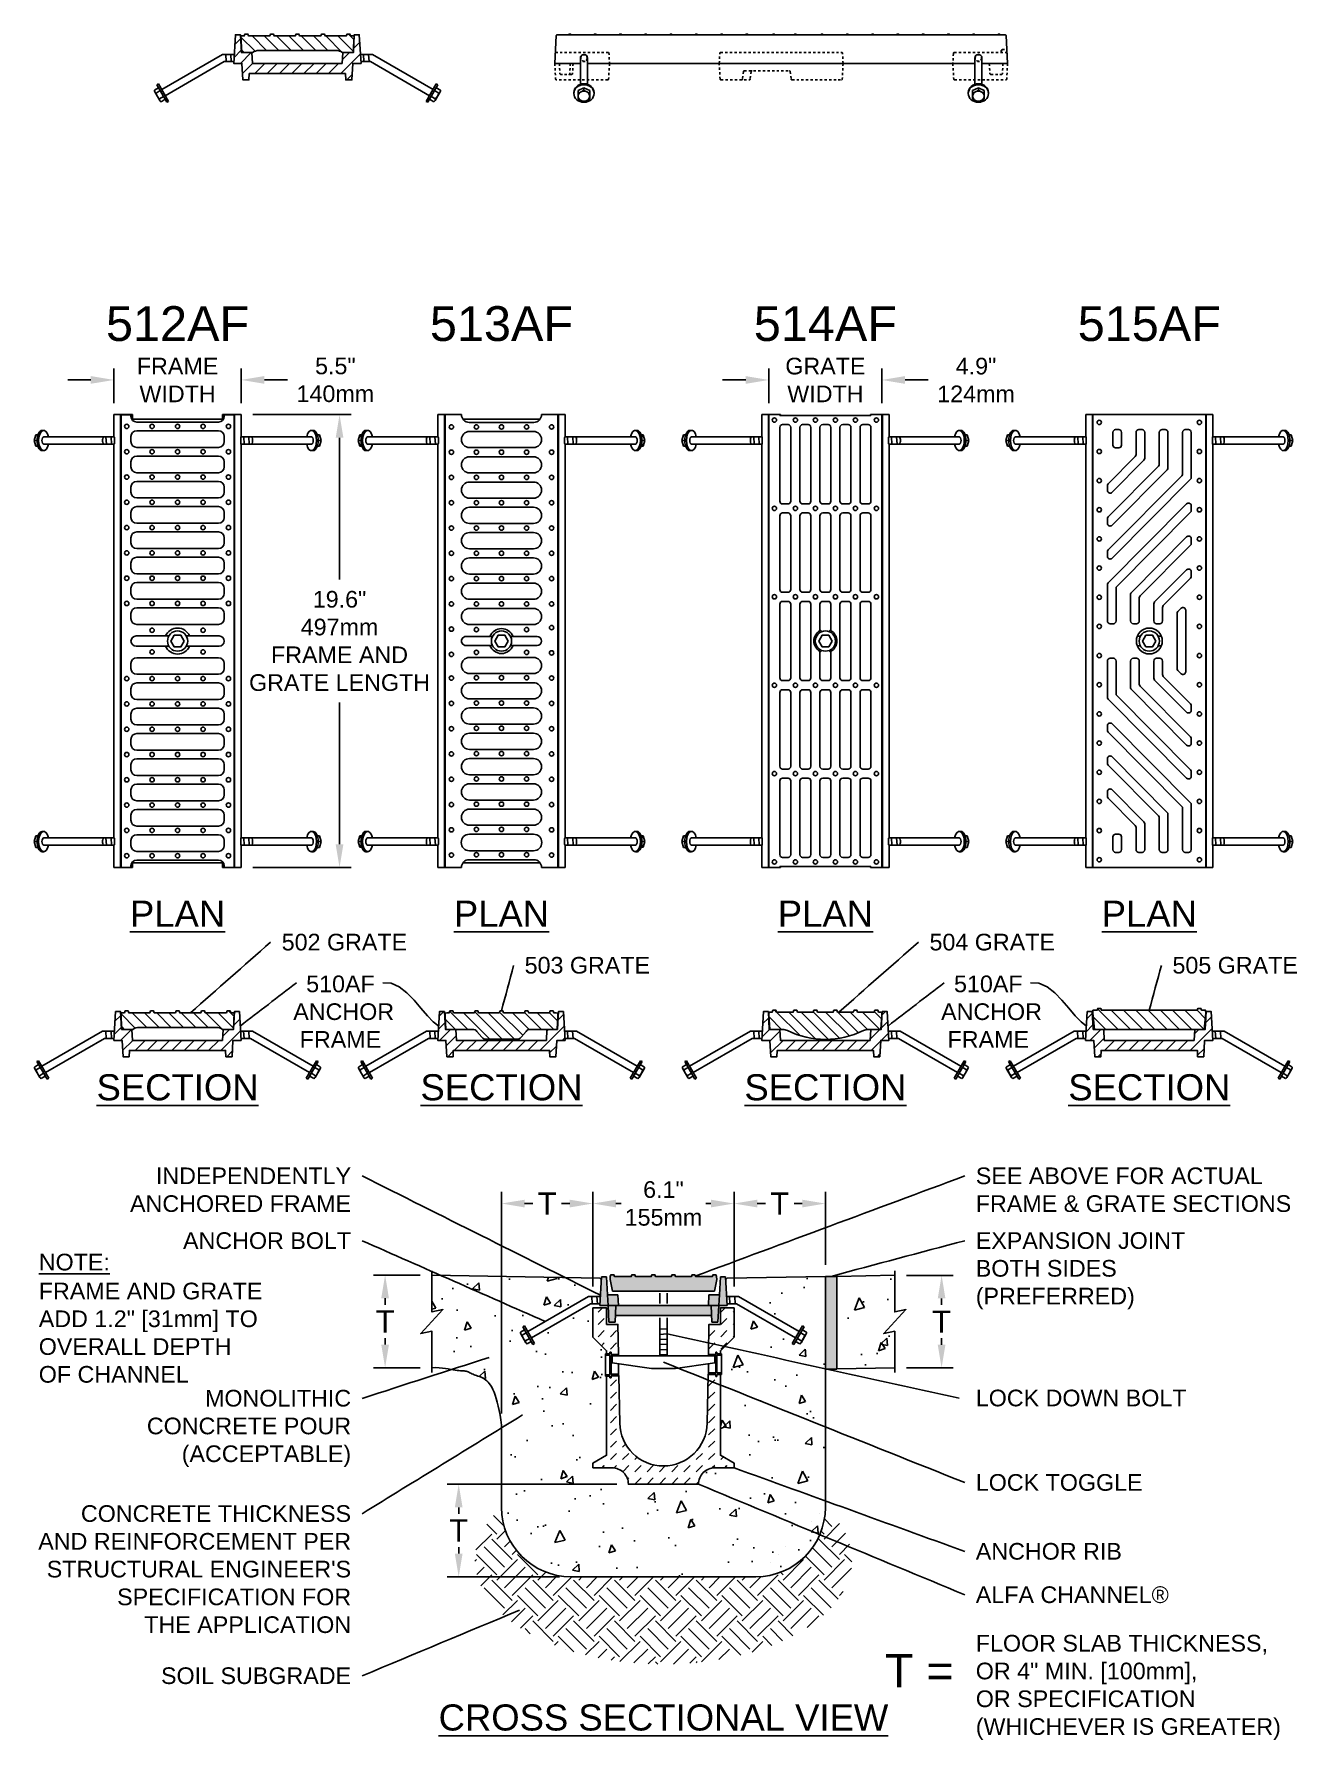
# Model space of a CAD drawing. Extents: x 0.5 to 55.1, y 3.8 to 77.5.
import ezdxf
from ezdxf.enums import TextEntityAlignment as Align

# ---------------------------------------------------------------- set-up
doc = ezdxf.new("R2010")
doc.units = 0
doc.header["$LTSCALE"] = 0.5
doc.header["$MEASUREMENT"] = 0
doc.linetypes.add('HIDDEN2', pattern=[0.1875, 0.125, -0.0625])
doc.layers.get('DEFPOINTS').update_dxf_attribs({"linetype": 'CONTINUOUS'})
for name, color, linetype in [('DIMENSION', 1, 'CONTINUOUS'), ('EARTH', 7, 'CONTINUOUS'), ('HATCH', 7, 'CONTINUOUS'), ('HIDDEN', 1, 'HIDDEN2'), ('RED', 1, 'CONTINUOUS'), ('RED_SOLID', 1, 'CONTINUOUS'), ('TEXT', 7, 'CONTINUOUS'), ('VISIBLE', 7, 'CONTINUOUS'), ('VISIBLE_NARROW', 7, 'CONTINUOUS')]:
    doc.layers.add(name, color=color, linetype=linetype)
doc.styles.add('ARIAL', font='ARIAL.TTF')
doc.styles.add('ARIALDIMENSION', font='ARIAL.TTF')
doc.dimstyles.get("Standard").update_dxf_attribs({"dimscale": 8, "dimtxt": 0.09, "dimasz": 0.125, "dimexe": 0.0625, "dimexo": 0.0625, "dimgap": 0.06, "dimtad": 0, "dimtih": 1, "dimtoh": 1, "dimdec": 1, "dimtxsty": 'ARIALDIMENSION', "dimcen": 0, "dimazin": 3, "dimtfac": 1, "dimtdec": 3, "dimtofl": 0, "dimtmove": 0, "dimatfit": 3, "dimtolj": 1, "dimtzin": 0})
doc.dimstyles.new('T', dxfattribs={"dimscale": 8, "dimtxt": 0.12, "dimasz": 0.125, "dimexe": 0.0625, "dimexo": 0.0625, "dimgap": 0.03, "dimtad": 0, "dimtih": 1, "dimtoh": 1, "dimdec": 3, "dimtxsty": 'ARIALDIMENSION', "dimcen": 0, "dimazin": 3, "dimtfac": 1, "dimtdec": 3, "dimtofl": 0, "dimtmove": 0, "dimatfit": 3, "dimtolj": 1, "dimtzin": 0})
pattern_1 = [(135, (-4.15, -5.7), (-0.265165, -0.265165), [])]
pattern_2 = [(45, (-4.15, -5.7), (-0.265165, 0.265165), [])]

msp = doc.modelspace()

# ---------------------------------------------------------------- texts
at = {"layer": 'DIMENSION'}
for s, insert, char_height, width, attachment_point, style in [('FRAME\\PWIDTH', (6.75, 62.5582), 0.72, 3.6299, 5, 'ARIAL'), ('GRATE\\PWIDTH', (34.75, 62.5582), 0.72, 3.6299, 5, 'ARIAL'), ('\\LNOTE:', (0.75, 24.8022), 0.72, 5.2648, 1, 'ARIAL'), ('FRAME AND GRATE\\PADD 1.2" [31mm] TO\\POVERALL DEPTH\\POF CHANNEL', (0.75, 23.5522), 0.72, 9.8009, 1, 'ARIAL'), ('FLOOR SLAB THICKNESS,\\POR 4" MIN. [100mm],\\POR SPECIFICATION\\P(WHICHEVER IS GREATER)', (41.25, 6.064), 0.72, 13.3283, 4, 'ARIAL'), ('T =', (40.29, 6.784), 1.44, 3.307305, 6, 'ARIALDIMENSION')]:
    msp.add_mtext(s, dxfattribs=dict(at, insert=insert, char_height=char_height, width=width, attachment_point=attachment_point, style=style))
at = {"layer": 'TEXT', "char_height": 0.72}
for s, insert, attachment_point, style in [('\\A1;502 GRATE', (11.25, 38.263), 4, 'ARIALDIMENSION'), ('504 GRATE', (39.25, 38.263), 4, 'ARIALDIMENSION'), ('503 GRATE', (21.75, 37.263), 4, 'ARIALDIMENSION'), ('505 GRATE', (49.75, 37.263), 4, 'ARIALDIMENSION'), ('  510AF\\PANCHOR\\P FRAME', (11.75, 35.263), 4, 'ARIALDIMENSION'), ('  510AF\\PANCHOR\\P FRAME', (39.75, 35.263), 4, 'ARIALDIMENSION'), ('INDEPENDENTLY\\PANCHORED FRAME', (14.25, 27.564), 6, 'ARIAL'), ('SEE ABOVE FOR ACTUAL\\PFRAME & GRATE SECTIONS', (41.25, 27.564), 4, 'ARIAL'), ('ANCHOR BOLT', (14.25, 25.364), 6, 'ARIAL'), ('EXPANSION JOINT\\PBOTH SIDES\\P(PREFERRED)', (41.25, 24.064), 4, 'ARIAL'), ('MONOLITHIC\\PCONCRETE POUR\\P(ACCEPTABLE)', (14.25, 17.2522), 6, 'ARIAL'), ('LOCK DOWN BOLT', (41.25, 18.564), 4, 'ARIAL'), ('LOCK TOGGLE', (41.25, 14.914), 4, 'ARIAL'), ("CONCRETE THICKNESS\\PAND REINFORCEMENT PER\\PSTRUCTURAL ENGINEER'S\\PSPECIFICATION FOR\\PTHE APPLICATION", (14.25, 11.1702), 6, 'ARIAL'), ('ANCHOR RIB', (41.25, 11.939), 4, 'ARIAL'), ('ALFA CHANNEL®', (41.25, 10.064), 4, 'ARIAL'), ('SOIL SUBGRADE', (14.25, 6.564), 6, 'ARIAL')]:
    msp.add_mtext(s, dxfattribs=dict(at, insert=insert, attachment_point=attachment_point, style=style))

# ---------------------------------------------------------------- blocks, each defined once
blk = doc.blocks.new('VIEW')
at = {"layer": 'TEXT', "style": 'ARIAL'}
for tag, height, p in [('VIEW_NAME', 0.188, (0, 0)), ('SCALE', 0.12, (0, -0.25))]:
    blk.add_attdef(tag, text='', height=height, dxfattribs=at).set_placement(p, align=Align.MIDDLE_CENTER)
blk = doc.blocks.new('*D3')
at = {"layer": 'DEFPOINTS', "color": 0}
for p in [(37.75, 23.869), (37.75, 19.869), (39.772, 19.869)]:
    blk.add_point(p, dxfattribs=at)
at = {"layer": 'DIMENSION', "color": 0}
for p, q in [((38.25, 23.869), (40.272, 23.869)), ((39.772, 22.869), (39.772, 22.589)), ((39.772, 20.869), (39.772, 21.149)), ((38.25, 19.869), (40.272, 19.869))]:
    blk.add_line(p, q, dxfattribs=at)
for points in [[(39.605, 22.869), (39.938, 22.869), (39.772, 23.869)], [(39.605, 20.869), (39.938, 20.869), (39.772, 19.869)]]:
    blk.add_solid(points, dxfattribs=at)
at = {"layer": 'DIMENSION', "color": 0, "insert": (39.772, 21.869), "char_height": 0.96, "attachment_point": 5, "style": 'ARIALDIMENSION'}
blk.add_mtext('\\A1;T', dxfattribs=at)
blk = doc.blocks.new('*D4')
at = {"layer": 'DEFPOINTS', "color": 0}
for p in [(26.234, 14.844), (18.9, 10.844), (23.75, 10.844)]:
    blk.add_point(p, dxfattribs=at)
at = {"layer": 'DIMENSION', "color": 0}
for p, q in [((25.734, 14.844), (18.4, 14.844)), ((18.9, 13.844), (18.9, 13.564)), ((18.9, 11.844), (18.9, 12.124)), ((23.25, 10.844), (18.4, 10.844))]:
    blk.add_line(p, q, dxfattribs=at)
for points in [[(18.733, 13.844), (19.067, 13.844), (18.9, 14.844)], [(18.733, 11.844), (19.067, 11.844), (18.9, 10.844)]]:
    blk.add_solid(points, dxfattribs=at)
at = {"layer": 'DIMENSION', "color": 0, "insert": (18.9, 12.844), "char_height": 0.96, "attachment_point": 5, "style": 'ARIALDIMENSION'}
blk.add_mtext('\\A1;T', dxfattribs=at)
blk = doc.blocks.new('*D5')
at = {"layer": 'DEFPOINTS', "color": 0}
for p in [(17.741, 23.878), (15.72, 19.878), (17.741, 19.878)]:
    blk.add_point(p, dxfattribs=at)
at = {"layer": 'DIMENSION', "color": 0}
for p, q in [((17.241, 23.878), (15.22, 23.878)), ((15.72, 22.878), (15.72, 22.598)), ((15.72, 20.878), (15.72, 21.158)), ((17.241, 19.878), (15.22, 19.878))]:
    blk.add_line(p, q, dxfattribs=at)
for points in [[(15.553, 22.878), (15.886, 22.878), (15.72, 23.878)], [(15.553, 20.878), (15.886, 20.878), (15.72, 19.878)]]:
    blk.add_solid(points, dxfattribs=at)
at = {"layer": 'DIMENSION', "color": 0, "insert": (15.72, 21.878), "char_height": 0.96, "attachment_point": 5, "style": 'ARIALDIMENSION'}
blk.add_mtext('\\A1;T', dxfattribs=at)
blk = doc.blocks.new('*D6')
at = {"layer": 'DEFPOINTS', "color": 0}
for p in [(30.801, 26.971), (24.699, 22.891), (30.801, 22.891)]:
    blk.add_point(p, dxfattribs=at)
at = {"layer": 'DIMENSION', "color": 0}
for p, q in [((24.699, 23.391), (24.699, 27.471)), ((30.801, 23.391), (30.801, 27.471)), ((25.699, 26.971), (25.92, 26.971)), ((29.801, 26.971), (29.58, 26.971))]:
    blk.add_line(p, q, dxfattribs=at)
for points in [[(25.699, 27.137), (25.699, 26.804), (24.699, 26.971)], [(29.801, 27.137), (29.801, 26.804), (30.801, 26.971)]]:
    blk.add_solid(points, dxfattribs=at)
at = {"layer": 'DIMENSION', "color": 0, "insert": (27.75, 26.971), "char_height": 0.72, "attachment_point": 5, "style": 'ARIALDIMENSION'}
blk.add_mtext('\\A1;6.1"\\P155mm', dxfattribs=at)
blk = doc.blocks.new('*D7')
at = {"layer": 'DEFPOINTS', "color": 0}
for p in [(20.75, 26.971), (24.699, 22.891), (20.75, 17.395)]:
    blk.add_point(p, dxfattribs=at)
at = {"layer": 'DIMENSION', "color": 0}
for p, q in [((20.75, 17.895), (20.75, 27.471)), ((24.699, 23.391), (24.699, 27.471)), ((21.75, 26.971), (22.104, 26.971)), ((23.699, 26.971), (23.345, 26.971))]:
    blk.add_line(p, q, dxfattribs=at)
for points in [[(21.75, 27.137), (21.75, 26.804), (20.75, 26.971)], [(23.699, 27.137), (23.699, 26.804), (24.699, 26.971)]]:
    blk.add_solid(points, dxfattribs=at)
at = {"layer": 'DIMENSION', "color": 0, "insert": (22.724, 26.971), "char_height": 0.96, "attachment_point": 5, "style": 'ARIALDIMENSION'}
blk.add_mtext('\\A1;T', dxfattribs=at)
blk = doc.blocks.new('*D8')
at = {"layer": 'DEFPOINTS', "color": 0}
for p in [(34.75, 26.971), (34.75, 23.817), (30.801, 22.891)]:
    blk.add_point(p, dxfattribs=at)
at = {"layer": 'DIMENSION', "color": 0}
for p, q in [((30.801, 23.391), (30.801, 27.471)), ((34.75, 24.317), (34.75, 27.471)), ((31.801, 26.971), (32.155, 26.971)), ((33.75, 26.971), (33.396, 26.971))]:
    blk.add_line(p, q, dxfattribs=at)
for points in [[(31.801, 27.137), (31.801, 26.804), (30.801, 26.971)], [(33.75, 27.137), (33.75, 26.804), (34.75, 26.971)]]:
    blk.add_solid(points, dxfattribs=at)
at = {"layer": 'DIMENSION', "color": 0, "insert": (32.776, 26.971), "char_height": 0.96, "attachment_point": 5, "style": 'ARIALDIMENSION'}
blk.add_mtext('\\A1;T', dxfattribs=at)
blk = doc.blocks.new('*D9')
at = {"layer": 'DEFPOINTS', "color": 0}
for p in [(37.191, 62.558), (32.309, 61.058), (37.191, 61.058)]:
    blk.add_point(p, dxfattribs=at)
at = {"layer": 'DIMENSION', "color": 0}
for p, q in [((32.309, 61.558), (32.309, 63.058)), ((37.191, 61.558), (37.191, 63.058)), ((31.309, 62.558), (30.309, 62.558)), ((38.191, 62.558), (39.191, 62.558))]:
    blk.add_line(p, q, dxfattribs=at)
for points in [[(31.309, 62.725), (31.309, 62.392), (32.309, 62.558)], [(38.191, 62.725), (38.191, 62.392), (37.191, 62.558)]]:
    blk.add_solid(points, dxfattribs=at)
at = {"layer": 'DIMENSION', "color": 0, "insert": (41.261, 62.558), "char_height": 0.72, "attachment_point": 5, "style": 'ARIALDIMENSION'}
blk.add_mtext('\\A1;4.9"\\P124mm', dxfattribs=at)
blk = doc.blocks.new('*D10')
at = {"layer": 'DEFPOINTS', "color": 0}
for p in [(9.5, 61.06), (13.75, 61.06), (9.5, 41.493)]:
    blk.add_point(p, dxfattribs=at)
at = {"layer": 'DIMENSION', "color": 0}
for p, q in [((10, 61.06), (14.25, 61.06)), ((13.75, 60.06), (13.75, 53.933)), ((13.75, 42.493), (13.75, 48.623)), ((10, 41.493), (14.25, 41.493))]:
    blk.add_line(p, q, dxfattribs=at)
for points in [[(13.583, 60.06), (13.917, 60.06), (13.75, 61.06)], [(13.583, 42.493), (13.917, 42.493), (13.75, 41.493)]]:
    blk.add_solid(points, dxfattribs=at)
at = {"layer": 'DIMENSION', "color": 0, "insert": (13.75, 51.278), "char_height": 0.72, "attachment_point": 5, "style": 'ARIALDIMENSION'}
blk.add_mtext('\\A1;19.6"\\P497mm\\PFRAME AND\\PGRATE LENGTH', dxfattribs=at)
blk = doc.blocks.new('*D11')
at = {"layer": 'DEFPOINTS', "color": 0}
for p in [(9.5, 62.56), (4, 61.062), (9.5, 61.062)]:
    blk.add_point(p, dxfattribs=at)
at = {"layer": 'DIMENSION', "color": 0}
for p, q in [((4, 61.562), (4, 63.06)), ((9.5, 61.562), (9.5, 63.06)), ((3, 62.56), (2, 62.56)), ((10.5, 62.56), (11.5, 62.56))]:
    blk.add_line(p, q, dxfattribs=at)
for points in [[(3, 62.727), (3, 62.394), (4, 62.56)], [(10.5, 62.727), (10.5, 62.394), (9.5, 62.56)]]:
    blk.add_solid(points, dxfattribs=at)
at = {"layer": 'DIMENSION', "color": 0, "insert": (13.57, 62.56), "char_height": 0.72, "attachment_point": 5, "style": 'ARIALDIMENSION'}
blk.add_mtext('\\A1;5.5"\\P140mm', dxfattribs=at)

# ---------------------------------------------------------------- dimensions: what is measured, and where the dimension line sits
at = {"layer": 'DIMENSION'}
for base, p1, p2, angle, text, dimstyle, picture, middle in [((9.5003, 62.5603), (3.9997, 61.0623), (9.5003, 61.0623), 180, '<>\\P140mm', 'STANDARD', '*D11', (13.5701, 62.5603)), ((37.191, 62.5582), (32.309, 61.0582), (37.191, 61.0582), 180, '<>\\P124mm', 'STANDARD', '*D9', (41.2608, 62.5582)), ((15.7195, 19.878), (17.7412, 23.878), (17.7412, 19.878), 90, 'T', 'T', '*D5', (15.7195, 21.878)), ((39.7717, 19.8693), (37.75, 23.8693), (37.75, 19.8693), 270, 'T', 'T', '*D3', (39.7717, 21.8693)), ((18.8998, 10.844), (26.2343, 14.844), (23.75, 10.844), 90, 'T', 'T', '*D4', (18.8998, 12.844))]:
    dim = msp.add_linear_dim(base=base, p1=p1, p2=p2, angle=angle, text=text, dimstyle=dimstyle, override={"dimpost": '"'}, dxfattribs=at)
    dim.commit()
    dim.dimension.update_dxf_attribs({"geometry": picture, "text_midpoint": middle})
dim = msp.add_linear_dim(base=(13.75, 61.0602), p1=(9.5003, 41.4933), p2=(9.5003, 61.0602), angle=90, text='<>\\P497mm\\PFRAME AND\\PGRATE LENGTH', dimstyle='STANDARD', override={"dimpost": '"'}, dxfattribs=at)
dim.commit()
dim.dimension.update_dxf_attribs({"geometry": '*D10', "text_midpoint": (13.75, 51.2778), "dimtype": 160})
dim = msp.add_linear_dim(base=(30.8012, 26.9706), p1=(24.6988, 22.8906), p2=(30.8012, 22.8906), text='<>\\P155mm', dimstyle='STANDARD', override={"dimgap": 0.03, "dimpost": '"'}, dxfattribs=at)
dim.commit()
dim.dimension.update_dxf_attribs({"geometry": '*D6', "text_midpoint": (27.75, 26.9706), "dimtype": 160})
for base, p1, p2, picture, middle in [((20.75, 26.9706), (24.6988, 22.8906), (20.75, 17.3953), '*D7', (22.7244, 26.9706)), ((34.75, 26.9706), (30.8012, 22.8906), (34.75, 23.8169), '*D8', (32.7756, 26.9706))]:
    dim = msp.add_linear_dim(base=base, p1=p1, p2=p2, text='T', dimstyle='T', override={"dimpost": '"'}, dxfattribs=at)
    dim.commit()
    dim.dimension.update_dxf_attribs({"geometry": picture, "text_midpoint": middle})

# ---------------------------------------------------------------- hatches: boundary and pattern name
at = {"layer": 'EARTH'}
h = msp.add_hatch(dxfattribs=at)
h.set_pattern_fill('EARTH', color=256, scale=5, angle=45, style=0)
h.set_pattern_definition([(45, (0, 1.2), (1e-16, 1.767767), [1.25, -1.25]), (45, (-0.3315, 1.5315), (1e-16, 1.767767), [1.25, -1.25]), (45, (-0.6629, 1.8629), (1e-16, 1.767767), [1.25, -1.25]), (135, (-0.6629, 2.0839), (-1.767767, 2e-16), [1.25, -1.25]), (135, (-0.3315, 2.4153), (-1.767767, 2e-16), [1.25, -1.25]), (135, (0, 2.7468), (-1.767767, 2e-16), [1.25, -1.25])])
edge = h.paths.add_edge_path()
edge.add_ellipse((27.75, 11.5497), major_axis=(-8.1462, 0), ratio=0.5506412, start_angle=-18.147003, end_angle=198.147003)
edge.add_arc((31.75, 13.844), 3, -90, 0, ccw=False)
edge.add_line((31.75, 10.844), (23.75, 10.844))
edge.add_arc((23.75, 13.844), 3, 180, 270, ccw=False)
at = {"layer": 'HATCH'}
h = msp.add_hatch(dxfattribs=at)
h.set_pattern_fill('ANSI31', color=256, scale=3, style=0)
h.set_pattern_definition([(45, (1.03107, 36.5114), (-0.265165, 0.265165), [])])
h.paths.add_polyline_path([(14.0075, 75.8012), (14.0194, 75.5256), (14.2832, 75.5256), (14.3234, 76.2343), (14.678, 76.2343), (14.6049, 77.4744), (14.3884, 77.4744), (14.3481, 76.7067), (13.8954, 76.7067), (13.8706, 76.2343), (9.9848, 76.2343), (9.9601, 76.7067), (9.5073, 76.7067), (9.4671, 77.4744), (9.2505, 77.4744), (9.1774, 76.2343), (9.5321, 76.2343), (9.5722, 75.5256), (9.8361, 75.5256), (9.848, 75.8012)])
h = msp.add_hatch(dxfattribs=at)
h.set_pattern_fill('ANSI31', color=256, scale=3, angle=90, style=0)
h.set_pattern_definition([(135, (1.03107, 36.5114), (-0.265165, -0.265165), [])])
h.paths.add_polyline_path([(13.1269, 77.4252), (13.0959, 77.5032), (12.9709, 77.5032), (12.9399, 77.4252), (12.0246, 77.4252), (11.9936, 77.5032), (11.8686, 77.5032), (11.8376, 77.4252), (10.9222, 77.4252), (10.8912, 77.5032), (10.7662, 77.5032), (10.7352, 77.4252), (9.8198, 77.4252), (9.7888, 77.5032), (9.6638, 77.5032), (9.6328, 77.4252), (9.4835, 77.4252), (9.5212, 76.7067), (9.9908, 76.7067, -0.1573863), (10.265, 76.7952), (13.5971, 76.7952, -0.1573863), (13.8713, 76.7067), (14.341, 76.7067), (14.3786, 77.4252), (14.2293, 77.4252), (14.1983, 77.5032), (14.0733, 77.5032), (14.0423, 77.4252)])
h = msp.add_hatch(dxfattribs=at)
h.set_pattern_fill('ANSI31', color=256, scale=3, angle=90, style=0)
h.set_pattern_definition(pattern_1)
h.paths.add_polyline_path([(51.1165, 34.4953), (51.1909, 35.2039), (51.1848, 35.3221), (51.0089, 35.3221), (50.9783, 35.4008), (50.8524, 35.4008), (50.8218, 35.3221), (46.6781, 35.3221), (46.6476, 35.4008), (46.5216, 35.4008), (46.4911, 35.3221), (46.3152, 35.3221), (46.309, 35.2039), (46.3835, 34.4953)])
h = msp.add_hatch(dxfattribs=at)
h.set_pattern_fill('ANSI31', color=256, scale=3, style=0)
h.set_pattern_definition(pattern_2)
h.paths.add_polyline_path([(8.8264, 33.5898), (8.8383, 33.3142), (9.1022, 33.3142), (9.1423, 34.0228), (9.497, 34.0228), (9.4238, 35.263), (9.2073, 35.263), (9.1671, 34.4953), (8.7143, 34.4953), (8.6895, 34.0228), (4.8038, 34.0228), (4.779, 34.4953), (4.3262, 34.4953), (4.286, 35.263), (4.0695, 35.263), (3.9963, 34.0228), (4.351, 34.0228), (4.3911, 33.3142), (4.655, 33.3142), (4.6669, 33.5898)])
h = msp.add_hatch(dxfattribs=at)
h.set_pattern_fill('ANSI31', color=256, scale=3, angle=90, style=0)
h.set_pattern_definition(pattern_1)
h.paths.add_polyline_path([(7.9459, 35.2138), (7.9149, 35.2918), (7.7899, 35.2918), (7.7589, 35.2138), (6.8435, 35.2138), (6.8125, 35.2918), (6.6875, 35.2918), (6.6565, 35.2138), (5.7411, 35.2138), (5.7101, 35.2918), (5.5851, 35.2918), (5.5541, 35.2138), (4.6388, 35.2138), (4.6078, 35.2918), (4.4828, 35.2918), (4.4518, 35.2138), (4.3025, 35.2138), (4.3401, 34.4953), (4.8097, 34.4953, -0.1573863), (5.0839, 34.5838), (8.4161, 34.5838, -0.1573863), (8.6903, 34.4953), (9.1599, 34.4953), (9.1975, 35.2138), (9.0482, 35.2138), (9.0172, 35.2918), (8.8922, 35.2918), (8.8612, 35.2138)])
h = msp.add_hatch(dxfattribs=at)
h.set_pattern_fill('ANSI31', color=256, scale=3, style=0)
h.set_pattern_definition(pattern_2)
h.paths.add_polyline_path([(22.8264, 33.5898), (22.8383, 33.3142), (23.1022, 33.3142), (23.1423, 34.0228), (23.497, 34.0228), (23.4238, 35.263), (23.2073, 35.263), (23.1671, 34.4953), (22.7143, 34.4953), (22.6895, 34.0228), (18.8038, 34.0228), (18.779, 34.4953), (18.3262, 34.4953), (18.286, 35.263), (18.0695, 35.263), (17.9963, 34.0228), (18.351, 34.0228), (18.3911, 33.3142), (18.655, 33.3142), (18.6669, 33.5898)])
h = msp.add_hatch(dxfattribs=at)
h.set_pattern_fill('ANSI31', color=256, scale=3, angle=90, style=0)
h.set_pattern_definition(pattern_1)
h.paths.add_polyline_path([(19.761, 35.2138), (19.73, 35.2918), (19.605, 35.2918), (19.574, 35.2138), (18.6782, 35.2138), (18.6472, 35.2918), (18.5222, 35.2918), (18.4667, 35.1522, 0.8723632), (18.3112, 35.1391), (18.309, 35.0957), (18.3403, 34.4953), (19.5058, 34.4953, -0.2202613), (19.6859, 34.4119), (19.9037, 34.1552, 0.2202613), (20.0838, 34.0718), (21.4162, 34.0718, 0.2202613), (21.5963, 34.1552), (21.8141, 34.4119, -0.2202613), (21.9942, 34.4953), (23.1597, 34.4953), (23.191, 35.0957), (23.1888, 35.1391, 0.8723632), (23.0333, 35.1522), (22.9778, 35.2918), (22.8528, 35.2918), (22.8218, 35.2138), (21.926, 35.2138), (21.895, 35.2918), (21.77, 35.2918), (21.739, 35.2138), (20.8434, 35.2138), (20.8124, 35.2918), (20.6876, 35.2918), (20.6566, 35.2138)])
h = msp.add_hatch(dxfattribs=at)
h.set_pattern_fill('ANSI31', color=256, scale=3, style=0)
h.set_pattern_definition(pattern_2)
h.paths.add_polyline_path([(32.8038, 34.0228), (32.779, 34.4953), (32.3262, 34.4953), (32.286, 35.263), (32.0695, 35.263), (31.9963, 34.0228), (32.351, 34.0228), (32.3911, 33.3142), (32.655, 33.3142), (32.6669, 33.5898), (36.8264, 33.5898), (36.8383, 33.3142), (37.1022, 33.3142), (37.1423, 34.0228), (37.497, 34.0228), (37.4238, 35.263), (37.2073, 35.263), (37.1671, 34.4953), (36.7143, 34.4953), (36.6895, 34.0228)])
h = msp.add_hatch(dxfattribs=at)
h.set_pattern_fill('ANSI31', color=256, scale=3, angle=90, style=0)
h.paths.add_polyline_path([(37.1909, 35.1252), (37.1827, 35.2433), (37.0482, 35.2433), (37.0177, 35.3221), (36.8917, 35.3221), (36.8612, 35.2433), (36.1427, 35.2433), (36.1122, 35.3221), (35.9862, 35.3221), (35.9557, 35.2433), (35.2766, 35.2433), (35.2461, 35.3221), (35.1201, 35.3221), (35.0896, 35.2433), (34.4104, 35.2433), (34.3799, 35.3221), (34.2539, 35.3221), (34.2234, 35.2433), (33.5443, 35.2433), (33.5138, 35.3221), (33.3878, 35.3221), (33.3573, 35.2433), (32.6388, 35.2433), (32.6083, 35.3221), (32.4823, 35.3221), (32.4518, 35.2433), (32.3167, 35.2433), (32.3085, 35.1252), (32.3525, 34.4953), (32.779, 34.4953), (32.8991, 34.4953, -0.1156909), (33.1091, 34.446, 0.2335488), (36.3959, 34.446, -0.1186815), (36.6005, 34.4953), (37.1469, 34.4953)])
h = msp.add_hatch(dxfattribs=at)
h.set_pattern_fill('ANSI31', color=256, scale=3, style=0)
h.set_pattern_definition(pattern_2)
h.paths.add_polyline_path([(50.8264, 33.5898), (50.8383, 33.3142), (51.1022, 33.3142), (51.1423, 34.0228), (51.497, 34.0228), (51.4238, 35.263), (51.2073, 35.263), (51.1671, 34.4953), (50.7143, 34.4953), (50.6895, 34.0228), (46.8038, 34.0228), (46.779, 34.4953), (46.3262, 34.4953), (46.286, 35.263), (46.0695, 35.263), (45.9963, 34.0228), (46.351, 34.0228), (46.3911, 33.3142), (46.655, 33.3142), (46.6669, 33.5898)])
h = msp.add_hatch(dxfattribs=at)
h.set_pattern_fill('AR-CONC', color=256, scale=0.5, angle=22.5, style=0)
h.paths.add_polyline_path([(34.75, 19.8169), (34.75, 23.8255), (30.5061, 23.7515), (30.4343, 23.6797), (30.4772, 22.9531), (30.9913, 22.9531), (33.614, 21.4389), (33.7546, 21.6824), (33.8265, 21.6409), (33.7522, 21.5121), (33.932, 21.4083, -0.15152), (33.9153, 21.3346), (33.6987, 20.9594, -0.15152), (33.6432, 20.9082), (33.4634, 21.012), (33.389, 20.8832), (33.3171, 20.9247), (33.4578, 21.1682), (30.9075, 22.6406), (30.4956, 22.6406), (30.5003, 22.5606), (30.5003, 22.4592), (30.8012, 22.4592), (30.8012, 21.1994), (30.2106, 20.6088), (30.2106, 20.4838), (30.2606, 20.4838), (30.2606, 20.4213), (30.2606, 19.6575), (30.2606, 19.5777), (30.2106, 19.5777), (30.2106, 16.0964), (30.8012, 15.7554), (30.8012, 15.5527), (29.9744, 15.5527, 0.4142188), (29.2657, 14.844), (26.2343, 14.844, 0.4142188), (25.5256, 15.5527), (24.6988, 15.5527), (24.6988, 15.7554), (25.2894, 16.0964), (25.2894, 19.5088), (25.2394, 19.5088), (25.2394, 19.5713), (25.2394, 20.4213), (25.2394, 20.4838), (25.2894, 20.4838), (25.2894, 20.6088), (24.6988, 21.1994), (24.6988, 22.4592), (24.9997, 22.4592), (24.9997, 22.5606), (25.0044, 22.6406), (24.5925, 22.6406), (22.0422, 21.1682), (22.1829, 20.9247), (22.111, 20.8832), (22.0366, 21.012), (21.8568, 20.9082, -0.15152), (21.8013, 20.9594), (21.5847, 21.3346, -0.15152), (21.568, 21.4083), (21.7478, 21.5121), (21.6735, 21.6409), (21.7454, 21.6824), (21.886, 21.4389), (24.5087, 22.9531), (25.0228, 22.9531), (25.0657, 23.6797), (24.9939, 23.7515), (17.7412, 23.878), (17.7412, 22.2887), (18.2188, 22.3858), (17.2637, 21.3528), (17.7412, 21.4499), (17.7412, 19.878), (17.9034, 19.8808), (18.0556, 19.8749), (18.1978, 19.8623), (18.3299, 19.845), (18.4518, 19.8249), (18.5637, 19.8042), (18.6654, 19.7847), (18.7569, 19.7686), (18.8384, 19.7572), (18.9108, 19.7499), (18.9754, 19.7455), (19.0332, 19.7429), (19.0856, 19.7407), (19.1335, 19.7378), (19.1783, 19.733), (19.221, 19.7251), (19.2628, 19.7133), (19.3041, 19.6979), (19.3455, 19.6797), (19.3874, 19.6595), (19.4301, 19.638), (19.4741, 19.616), (19.5199, 19.5942), (19.5678, 19.5735), (19.6183, 19.5543), (19.6709, 19.5359), (19.7252, 19.5174), (19.7808, 19.498), (19.8373, 19.4767), (19.8942, 19.4526), (19.951, 19.4248), (20.0073, 19.3924), (20.0628, 19.3543), (20.1174, 19.3095), (20.1711, 19.2565), (20.2239, 19.194), (20.2758, 19.1207), (20.3269, 19.0353), (20.3771, 18.9366), (20.4264, 18.8231), (20.4749, 18.6939), (20.522, 18.5494), (20.5673, 18.3901), (20.6104, 18.2167), (20.6506, 18.0299), (20.6877, 17.8303), (20.7209, 17.6185), (20.75, 17.3953), (20.75, 13.844, 0.4142136), (23.75, 10.844), (31.75, 10.844, 0.4142136), (34.75, 13.844)])
h = msp.add_hatch(dxfattribs=at)
h.set_pattern_fill('AR-CONC', color=256, scale=0.5, angle=22.5, style=0)
h.set_pattern_definition([(72.5, (0, 1.2), (3.43338, 1.08254), [0.375, -4.125]), (17.5, (0, 1.2), (-2.0802, 3.2092), [0.3, -3.3]), (122.951, (0.286, 1.2902), (1.35318, 4.29173), [0.3187, -3.5057]), (68.684, (-0.3827, 2.124), (5.2467, 1.2775), [0.5625, -6.1875]), (119.136, (0.0545, 2.2303), (2.4537, 6.28824), [0.47805, -5.25856]), (13.684, (-0.3827, 2.124), (2.4537, 6.28824), [0.45, -4.95]), (43.5, (0.175, 2.0843), (3.52773, -0.71772), [0.375, -4.125]), (348.5, (0.175, 2.0843), (-0.26354, 3.81532), [0.3, -3.3]), (93.951, (0.469, 2.0244), (3.2642, 3.0976), [0.3187, -3.5057]), (60, (0, 1.2), (-0.580794, 1.561036), [0, -3.26, 0, -3.35, 0, -3.3125]), (30, (0, 1.2), (0.46055, 2.325306), [0, -1.91, 0, -3.185, 0, -1.2625]), (350, (-1.0301, 0.7733), (2.509095, 0.917235), [0, -1.25, 0, -3.9, 0, -5.175]), (340, (-1.492, 0.582), (2.50243, 1.5783), [0, -1.625, 0, -2.59, 0, -3.675])])
h.paths.add_polyline_path([(37.2724, 21.3528), (38.2276, 22.3858), (37.75, 22.2887), (37.75, 23.8693), (35.25, 23.8257), (35.25, 19.8257), (37.75, 19.8693), (37.75, 21.4499)])
h = msp.add_hatch(dxfattribs=at)
h.set_pattern_fill('DASH', color=256, scale=3, angle=45, style=0)
h.paths.add_polyline_path([(30.2106, 19.5777), (30.0606, 19.5777), (30.0606, 19.504), (30.0106, 19.504), (30.0106, 19.5871), (29.6981, 19.5871), (29.6784, 19.5871), (29.6394, 17.4861, -0.9816313), (25.8606, 17.4861), (25.8226, 19.5322), (25.8019, 19.5322), (25.4894, 19.5322), (25.4894, 19.4463), (25.4394, 19.4463), (25.4394, 19.5088), (25.2894, 19.5088), (25.2894, 16.0964), (24.6988, 15.7554), (24.6988, 15.5527), (25.5256, 15.5527, -0.4142188), (26.2343, 14.844), (29.2657, 14.844, -0.4142188), (29.9744, 15.5527), (30.8012, 15.5527), (30.8012, 15.7554), (30.2106, 16.0964)])
h.paths.add_polyline_path([(30.8012, 21.1994), (30.8012, 22.4592), (30.2106, 22.4592), (30.2106, 21.7506), (29.7185, 21.7506), (29.6943, 20.4463), (30.0106, 20.4463), (30.0106, 20.5463), (30.0606, 20.5463), (30.0606, 20.4838), (30.2106, 20.4838), (30.2106, 20.6088)])
h.paths.add_polyline_path([(25.7815, 21.7506), (25.2894, 21.7506), (25.2894, 22.4592), (24.6988, 22.4592), (24.6988, 21.1994), (25.2894, 20.6088), (25.2894, 20.4838), (25.4394, 20.4838), (25.4394, 20.5463), (25.4894, 20.5463), (25.4894, 20.4463), (25.8057, 20.4463)])
at = {"layer": 'RED_SOLID'}
h = msp.add_hatch(color=256, dxfattribs=at)
h.paths.add_polyline_path([(25.3296, 23.0331), (25.2893, 23.8008), (25.0728, 23.8008), (24.9997, 22.5606), (25.3543, 22.5606)])
h.paths.add_polyline_path([(25.3543, 22.5606), (25.8071, 22.5606), (25.7824, 23.0331), (25.3296, 23.0331)])
h.paths.add_polyline_path([(25.3945, 21.852), (25.6583, 21.852), (25.689, 22.5606), (25.3543, 22.5606)])
h.paths.add_polyline_path([(25.689, 22.5606), (25.6703, 22.1276), (29.8297, 22.1276), (29.811, 22.5606)])
h.paths.add_polyline_path([(30.1457, 22.5606), (29.811, 22.5606), (29.8417, 21.852), (30.1055, 21.852)])
h.paths.add_polyline_path([(29.6929, 22.5606), (30.1457, 22.5606), (30.1704, 23.0331), (29.7176, 23.0331)])
h.paths.add_polyline_path([(30.4272, 23.8008), (30.2107, 23.8008), (30.1704, 23.0331), (30.1457, 22.5606), (30.5003, 22.5606)])
for points in [[(28.2769, 23.8124), (28.2464, 23.8911), (28.1204, 23.8911), (28.0899, 23.8124), (27.4107, 23.8124), (27.3802, 23.8911), (27.2542, 23.8911), (27.2237, 23.8124), (26.5446, 23.8124), (26.5141, 23.8911), (26.3881, 23.8911), (26.3576, 23.8124), (25.6391, 23.8124), (25.6086, 23.8911), (25.4826, 23.8911), (25.4521, 23.8124), (25.4438, 23.6942), (25.5504, 23.1893), (29.9502, 23.1893), (30.0568, 23.6942), (30.0485, 23.8124), (30.018, 23.8911), (29.892, 23.8911), (29.8615, 23.8124), (29.143, 23.8124), (29.1125, 23.8911), (28.9865, 23.8911), (28.956, 23.8124)], [(35.25, 23.8257), (34.75, 23.8255), (34.75, 19.8169), (35.25, 19.8169)]]:
    msp.add_hatch(color=256, dxfattribs=at).paths.add_polyline_path(points)
at = {"layer": 'VISIBLE'}
for points in [[(25.8019, 20.4463), (25.4894, 20.4463), (25.4894, 20.5463), (25.4394, 20.5463), (25.4394, 20.4838), (25.2894, 20.4838), (25.2394, 20.4838), (25.2394, 20.4213), (25.4394, 20.4213), (25.4394, 19.5713), (25.2394, 19.5713), (25.2394, 19.5088), (25.4394, 19.5088), (25.4394, 19.4463), (25.4894, 19.4463), (25.4894, 19.5322), (25.8019, 19.5322), (25.8019, 19.5948), (25.4894, 19.5948), (25.4894, 20.3838), (25.8019, 20.3838)], [(30.2606, 20.4838), (30.0606, 20.4838), (30.0606, 20.5463), (30.0106, 20.5463), (30.0106, 20.4463), (29.6981, 20.4463), (29.6981, 20.3838), (30.0106, 20.3838), (30.0106, 19.6497), (29.6981, 19.6497), (29.6981, 19.5871), (30.0106, 19.5871), (30.0106, 19.504), (30.0606, 19.504), (30.0606, 19.5777), (30.2606, 19.5777), (30.2606, 19.6575), (30.0606, 19.6575), (30.0606, 20.4213), (30.2606, 20.4213)]]:
    msp.add_hatch(color=256, dxfattribs=at).paths.add_polyline_path(points)

# ---------------------------------------------------------------- linework, layer by layer
at = {"layer": 'DIMENSION'}
msp.add_line((25.0657, 23.6797), (24.9939, 23.7515), dxfattribs=at)
for points in [[(15.615, 36.513), (15.9814, 36.4924), (16.3304, 36.3335), (16.6616, 36.0749), (16.9748, 35.7555), (17.2695, 35.4138), (17.5454, 35.0887), (17.8022, 34.8189), (18.0396, 34.6429)], [(43.615, 36.513), (43.9814, 36.4924), (44.3304, 36.3335), (44.6616, 36.0749), (44.9748, 35.7555), (45.2695, 35.4138), (45.5454, 35.0887), (45.8022, 34.8189), (46.0396, 34.6429)]]:
    msp.add_lwpolyline(points, dxfattribs=at)
at = {"layer": 'HATCH'}
for points in [[(17.7412, 24.0693), (17.7412, 22.2887), (18.2188, 22.3858), (17.2637, 21.3528), (17.7412, 21.4499), (17.7412, 19.6693)], [(37.75, 24.0693), (37.75, 22.2887), (38.2276, 22.3858), (37.2724, 21.3528), (37.75, 21.4499), (37.75, 19.6693)]]:
    msp.add_lwpolyline(points, dxfattribs=at)
at = {"layer": 'HIDDEN'}
for p, q in [((23.0795, 76.7067), (25.3921, 76.7067)), ((25.3921, 76.7067), (25.4169, 76.2343)), ((30.161, 76.2343), (30.1837, 76.6673)), ((30.2231, 76.7067), (35.4533, 76.7067)), ((35.5153, 76.2343), (35.4926, 76.6673)), ((40.2822, 76.6694), (40.2594, 76.2343)), ((40.3215, 76.7067), (42.5595, 76.7067)), ((42.3854, 76.8319), (42.3067, 76.7067)), ((42.3854, 76.8319), (42.5903, 76.8319)), ((23.0547, 76.2343), (23.0899, 75.5629)), ((23.2515, 76.2343), (23.2743, 75.7991)), ((23.724, 76.2343), (23.7012, 75.7991)), ((23.8421, 76.2343), (23.8193, 75.7991)), ((25.4169, 76.2343), (25.3817, 75.5629)), ((30.1962, 75.5629), (30.161, 76.2343)), ((31.2437, 75.9193), (33.1925, 75.9193)), ((35.5153, 76.2343), (35.4801, 75.5629)), ((40.2594, 76.2343), (40.2946, 75.5629)), ((41.8342, 76.2343), (41.857, 75.7991)), ((42.4248, 76.2343), (42.402, 75.7991)), ((42.6216, 76.2343), (42.5864, 75.5629)), ((25.3424, 75.5256), (23.1292, 75.5256)), ((23.78, 75.7618), (23.3137, 75.7618)), ((30.2355, 75.5256), (31.4622, 75.5256)), ((31.2044, 75.882), (31.1669, 75.5629)), ((31.5396, 75.887), (31.5015, 75.5629)), ((33.2312, 75.887), (33.2693, 75.5629)), ((33.3086, 75.5256), (35.4408, 75.5256)), ((40.3339, 75.5256), (42.5471, 75.5256)), ((41.8963, 75.7618), (42.3627, 75.7618))]:
    msp.add_line(p, q, dxfattribs=at)
for centre in [(24.3145, 76.4705), (41.3618, 76.4705)]:
    msp.add_circle(centre, 0.1364, dxfattribs=at)
for centre, radius, start, end in [((30.2231, 76.6673), 0.0394, 90, 180), ((35.4533, 76.6673), 0.0394, 0, 90), ((40.3215, 76.6673), 0.0394, 90, 177), ((42.5595, 76.6673), 0.0394, 3, 90), ((24.3145, 76.4705), 0.1563, 180, 0), ((31.2437, 75.8799), 0.0394, 90, 177), ((31.5783, 75.8799), 0.0394, 90, 177), ((33.1925, 75.8799), 0.0394, 3, 90), ((41.3618, 76.4705), 0.1563, 180, 0), ((23.1292, 75.565), 0.0394, 183, 270), ((23.3137, 75.8012), 0.0394, 183, 270), ((23.6619, 75.8012), 0.0394, 270, 357), ((23.78, 75.8012), 0.0394, 270, 357), ((25.3424, 75.565), 0.0394, 270, 357), ((30.2355, 75.565), 0.0394, 183, 270), ((31.1276, 75.565), 0.0394, 270, 357), ((31.1276, 75.565), 0.0394, 270, 357), ((31.4622, 75.565), 0.0394, 270, 357), ((31.4622, 75.565), 0.0394, 270, 357), ((33.3086, 75.565), 0.0394, 183, 270), ((35.4408, 75.565), 0.0394, 270, 357), ((40.3339, 75.565), 0.0394, 183, 270), ((41.8963, 75.8012), 0.0394, 183, 270), ((42.3627, 75.8012), 0.0394, 270, 357), ((42.5471, 75.565), 0.0394, 270, 357)]:
    msp.add_arc(centre, radius, start, end, dxfattribs=at)
at = {"layer": 'RED'}
for p, q in [((24.9997, 22.5606), (25.0728, 23.8008)), ((25.2893, 23.8008), (25.0728, 23.8008)), ((25.2893, 23.8008), (25.3296, 23.0331)), ((30.2107, 23.8008), (30.1704, 23.0331)), ((30.2107, 23.8008), (30.4272, 23.8008)), ((30.5003, 22.5606), (30.4272, 23.8008)), ((34.75, 23.8255), (35.25, 23.8257)), ((34.75, 19.8169), (34.75, 23.8152)), ((35.25, 23.8257), (35.25, 19.8169)), ((21.886, 21.4389), (24.5087, 22.9531)), ((25.0228, 22.9531), (24.5087, 22.9531)), ((24.6536, 22.9531), (24.6711, 22.6406)), ((24.8759, 22.9531), (24.8933, 22.6406)), ((25.3296, 23.0331), (25.3543, 22.5606)), ((25.3296, 23.0331), (25.7824, 23.0331)), ((25.8071, 22.5606), (25.7824, 23.0331)), ((29.6929, 22.5606), (29.7176, 23.0331)), ((30.1704, 23.0331), (29.7176, 23.0331)), ((30.1704, 23.0331), (30.1457, 22.5606)), ((30.4772, 22.9531), (30.9913, 22.9531)), ((30.6067, 22.9531), (30.6241, 22.6406)), ((30.8289, 22.9531), (30.8464, 22.6406)), ((33.614, 21.4389), (30.9913, 22.9531)), ((22.0422, 21.1682), (24.5925, 22.6406)), ((25.0044, 22.6406), (24.5925, 22.6406)), ((30.5003, 22.5606), (24.9997, 22.5606)), ((25.3543, 22.5606), (25.3945, 21.852)), ((25.689, 22.5606), (25.6583, 21.852)), ((29.8297, 22.1276), (25.6769, 22.1276)), ((29.811, 22.5606), (29.8417, 21.852)), ((30.1457, 22.5606), (30.1055, 21.852)), ((30.4956, 22.6406), (30.9075, 22.6406)), ((33.4578, 21.1682), (30.9075, 22.6406)), ((21.7478, 21.5121), (21.568, 21.4083)), ((21.6402, 21.2834), (21.82, 21.3872)), ((21.7454, 21.6824), (21.6735, 21.6409)), ((22.111, 20.8832), (21.6735, 21.6409)), ((22.1829, 20.9247), (21.7454, 21.6824)), ((25.3945, 21.852), (25.6583, 21.852)), ((30.1055, 21.852), (29.8417, 21.852)), ((33.3171, 20.9247), (33.7546, 21.6824)), ((33.389, 20.8832), (33.8265, 21.6409)), ((33.8598, 21.2834), (33.68, 21.3872)), ((33.7522, 21.5121), (33.932, 21.4083)), ((33.7546, 21.6824), (33.8265, 21.6409)), ((21.8013, 20.9594), (21.5847, 21.3346)), ((21.9645, 21.1369), (21.7847, 21.0331)), ((22.0366, 21.012), (21.8568, 20.9082)), ((22.1829, 20.9247), (22.111, 20.8832)), ((33.3171, 20.9247), (33.389, 20.8832)), ((33.4634, 21.012), (33.6432, 20.9082)), ((33.5355, 21.1369), (33.7153, 21.0331)), ((33.6987, 20.9594), (33.9153, 21.3346)), ((34.75, 19.8169), (35.25, 19.8169))]:
    msp.add_line(p, q, dxfattribs=at)
msp.add_lwpolyline([(29.1125, 23.8911), (28.9865, 23.8911), (28.956, 23.8124), (28.2769, 23.8124), (28.2464, 23.8911), (28.1204, 23.8911), (28.0899, 23.8124), (27.4107, 23.8124), (27.3802, 23.8911), (27.2542, 23.8911), (27.2237, 23.8124), (26.5446, 23.8124), (26.5141, 23.8911), (26.3881, 23.8911), (26.3576, 23.8124), (25.6391, 23.8124), (25.6086, 23.8911), (25.4826, 23.8911), (25.4521, 23.8124), (25.4521, 23.8124), (25.4438, 23.6942), (25.5504, 23.1893), (29.9502, 23.1893), (30.0568, 23.6942), (30.0485, 23.8124), (30.0485, 23.8124), (30.018, 23.8911), (29.892, 23.8911), (29.8615, 23.8124), (29.143, 23.8124)], close=True, dxfattribs=at)
for centre, radius, start, end in [((21.6951, 21.3984), 0.1275, 175.536323, 244.463677), ((33.8049, 21.3984), 0.1275, 295.536323, 4.463677), ((22.1068, 21.3859), 0.4778, 192.396502, 227.603498), ((21.9117, 21.0232), 0.1275, 175.536323, 244.463677), ((33.5883, 21.0232), 0.1275, 295.536323, 4.463677), ((33.3932, 21.3859), 0.4778, 312.396502, 347.603498)]:
    msp.add_arc(centre, radius, start, end, dxfattribs=at)
at = {"layer": 'VISIBLE'}
for p, q in [((37.75, 23.8693), (35.25, 23.8257)), ((25.4394, 20.4838), (25.2394, 20.4838)), ((25.2394, 20.4838), (25.2394, 20.4213)), ((25.2394, 20.4213), (25.4394, 20.4213)), ((25.2394, 20.4213), (25.2394, 19.5713)), ((25.2894, 20.4838), (25.4394, 20.4838)), ((25.4394, 20.5463), (25.4894, 20.5463)), ((25.4894, 20.5463), (25.4394, 20.5463)), ((25.4394, 20.4838), (25.4394, 20.5463)), ((25.4394, 20.5463), (25.4394, 20.4838)), ((25.4394, 20.4213), (25.4394, 19.5713)), ((25.4894, 20.5463), (25.4894, 20.4463)), ((25.4894, 20.4463), (25.4894, 20.5463)), ((25.8019, 20.4463), (25.4894, 20.4463)), ((25.4894, 19.5948), (25.4894, 20.3838)), ((25.4894, 20.3838), (25.8019, 20.3838)), ((25.8019, 20.3838), (25.8019, 20.4463)), ((25.8019, 19.5948), (25.8019, 20.0446)), ((30.0106, 20.4463), (29.6981, 20.4463)), ((29.6981, 20.4463), (29.6981, 20.3838)), ((29.6981, 20.3838), (30.0106, 20.3838)), ((29.6981, 19.6497), (29.6981, 20.0446)), ((30.0106, 20.5463), (30.0606, 20.5463)), ((30.0606, 20.5463), (30.0106, 20.5463)), ((30.0106, 20.4463), (30.0106, 20.5463)), ((30.0106, 20.5463), (30.0106, 20.4463)), ((30.0106, 20.3838), (30.0106, 19.6497)), ((30.0606, 20.5463), (30.0606, 20.4838)), ((30.0606, 20.4838), (30.0606, 20.5463)), ((30.0606, 20.4838), (30.2106, 20.4838)), ((30.2606, 20.4838), (30.0606, 20.4838)), ((30.0606, 19.6575), (30.0606, 20.4213)), ((30.0606, 20.4213), (30.2606, 20.4213)), ((30.2606, 20.4213), (30.2606, 20.4838)), ((30.2606, 19.6575), (30.2606, 20.4213)), ((25.4394, 19.5713), (25.2394, 19.5713)), ((25.2394, 19.5713), (25.2394, 19.5088)), ((25.2394, 19.5088), (25.4394, 19.5088)), ((25.4394, 19.5088), (25.2894, 19.5088)), ((25.4394, 19.4463), (25.4394, 19.5088)), ((25.4394, 19.5088), (25.4394, 19.4463)), ((25.4894, 19.4463), (25.4394, 19.4463)), ((25.4394, 19.4463), (25.4894, 19.4463)), ((25.8019, 19.5948), (25.4894, 19.5948)), ((25.4894, 19.5322), (25.4894, 19.4463)), ((25.4894, 19.4463), (25.4894, 19.5322)), ((25.4894, 19.5322), (25.8019, 19.5322)), ((25.8019, 19.5322), (25.8019, 19.5948)), ((30.0106, 19.6497), (29.6981, 19.6497)), ((29.6981, 19.6497), (29.6981, 19.5871)), ((29.6981, 19.5871), (30.0106, 19.5871)), ((30.0106, 19.504), (30.0106, 19.5871)), ((30.0106, 19.5871), (30.0106, 19.504)), ((30.0606, 19.504), (30.0106, 19.504)), ((30.0106, 19.504), (30.0606, 19.504)), ((30.2606, 19.6575), (30.0606, 19.6575)), ((30.2106, 19.5777), (30.0606, 19.5777)), ((30.0606, 19.5777), (30.0606, 19.504)), ((30.0606, 19.504), (30.0606, 19.5777)), ((30.0606, 19.5777), (30.2606, 19.5777)), ((30.2606, 19.5777), (30.2606, 19.6575)), ((34.75, 19.8169), (34.75, 13.844)), ((37.75, 19.8693), (35.25, 19.8257)), ((20.75, 17.3953), (20.75, 13.844)), ((23.75, 10.844), (31.75, 10.844))]:
    msp.add_line(p, q, dxfattribs=at)
for points in [[(17.7412, 23.878), (24.9939, 23.7515), (25.0657, 23.6797)], [(34.75, 23.8255), (30.5061, 23.7515), (30.4343, 23.6797)], [(25.8019, 20.4463), (25.8057, 20.4463), (25.7815, 21.7506), (25.2894, 21.7506), (25.2894, 22.4592), (24.6988, 22.4592), (24.6988, 21.1994), (25.2894, 20.6088), (25.2894, 20.4838)], [(30.2106, 20.4838), (30.2106, 20.6088), (30.8012, 21.1994), (30.8012, 22.4592), (30.2106, 22.4592), (30.2106, 21.7506), (29.7185, 21.7506), (29.6943, 20.4463), (29.6981, 20.4463)], [(17.7412, 19.878), (17.9034, 19.8808), (18.0556, 19.8749), (18.1978, 19.8623), (18.3299, 19.845), (18.4518, 19.8249), (18.5637, 19.8042), (18.6654, 19.7847), (18.7569, 19.7686), (18.8384, 19.7572), (18.9108, 19.7499), (18.9754, 19.7455), (19.0332, 19.7429), (19.0856, 19.7407), (19.1335, 19.7378), (19.1783, 19.733), (19.221, 19.7251), (19.2628, 19.7133), (19.3041, 19.6979), (19.3455, 19.6797), (19.3874, 19.6595), (19.4301, 19.638), (19.4741, 19.616), (19.5199, 19.5942), (19.5678, 19.5735), (19.6183, 19.5543), (19.6709, 19.5359), (19.7252, 19.5174), (19.7808, 19.498), (19.8373, 19.4767), (19.8942, 19.4526), (19.951, 19.4248), (20.0073, 19.3924), (20.0628, 19.3543), (20.1174, 19.3095), (20.1711, 19.2565), (20.2239, 19.194), (20.2758, 19.1207), (20.3269, 19.0353), (20.3771, 18.9366), (20.4264, 18.8231), (20.4749, 18.6939), (20.522, 18.5494), (20.5673, 18.3901), (20.6104, 18.2167), (20.6506, 18.0299), (20.6877, 17.8303), (20.7209, 17.6185), (20.75, 17.3953)]]:
    msp.add_lwpolyline(points, dxfattribs=at)
for points in [[(25.2894, 19.5088), (25.2894, 16.0964), (24.6988, 15.7554), (24.6988, 15.5527), (25.5256, 15.5527, -0.4142188), (26.2343, 14.844), (29.2657, 14.844, -0.4142188), (29.9744, 15.5527), (30.8012, 15.5527), (30.8012, 15.7554), (30.2106, 16.0964), (30.2106, 19.5777)], [(29.6981, 19.5871), (29.6784, 19.5871), (29.6394, 17.4861, -0.9816312), (25.8606, 17.4861), (25.8226, 19.5322), (25.8019, 19.5322)]]:
    msp.add_lwpolyline(points, format="xyb", dxfattribs=at)
for centre, start, end in [((23.75, 13.844), 180, 270), ((31.75, 13.844), 270, 0)]:
    msp.add_arc(centre, 3, start, end, dxfattribs=at)
at = {"layer": 'VISIBLE_NARROW'}
for p, q in [((23.1177, 77.4371), (23.0547, 76.2343)), ((23.157, 77.4744), (42.5193, 77.4744)), ((42.5586, 77.4371), (42.6216, 76.2343)), ((9.4901, 77.3314), (9.4901, 77.3002)), ((14.3721, 77.3314), (14.3721, 77.3002)), ((6.0637, 75.1125), (8.6865, 76.6267)), ((6.2199, 74.8418), (8.7702, 76.3142)), ((9.2005, 76.6267), (8.6865, 76.6267)), ((9.1821, 76.3142), (8.7702, 76.3142)), ((8.8314, 76.6267), (8.8488, 76.3142)), ((9.0536, 76.6267), (9.071, 76.3142)), ((14.6549, 76.6267), (15.169, 76.6267)), ((14.6733, 76.3142), (15.0853, 76.3142)), ((14.7844, 76.6267), (14.8019, 76.3142)), ((15.0067, 76.6267), (15.0241, 76.3142)), ((17.6355, 74.8418), (15.0853, 76.3142)), ((17.7917, 75.1125), (15.169, 76.6267)), ((23.0547, 76.2343), (24.1583, 76.2343)), ((24.1583, 76.4705), (24.1583, 75.3311)), ((24.4708, 76.4705), (24.4708, 75.3311)), ((24.4708, 76.2343), (41.2055, 76.2343)), ((41.2055, 76.4705), (41.2055, 75.3311)), ((41.518, 76.4705), (41.518, 75.3311)), ((41.518, 76.2343), (42.6216, 76.2343)), ((5.9256, 75.1857), (5.7458, 75.0819)), ((5.9231, 75.356), (5.8512, 75.3145)), ((6.2887, 74.5568), (5.8512, 75.3145)), ((6.3606, 74.5983), (5.9231, 75.356)), ((17.4949, 74.5983), (17.9324, 75.356)), ((17.5667, 74.5568), (18.0042, 75.3145)), ((17.9299, 75.1857), (18.1097, 75.0819)), ((17.9324, 75.356), (18.0042, 75.3145)), ((24.0645, 75.0607), (24.3145, 75.1857)), ((24.3145, 75.1857), (24.5646, 75.0607)), ((24.3145, 75.0819), (24.3145, 75.1857)), ((41.1117, 75.0607), (41.3618, 75.1857)), ((41.3618, 75.1857), (41.6118, 75.0607)), ((41.3618, 75.0819), (41.3618, 75.1857)), ((5.9791, 74.6331), (5.7624, 75.0083)), ((5.8179, 74.957), (5.9977, 75.0608)), ((6.1422, 74.8105), (5.9624, 74.7067)), ((6.2143, 74.6856), (6.0345, 74.5818)), ((6.3606, 74.5983), (6.2887, 74.5568)), ((17.4949, 74.5983), (17.5667, 74.5568)), ((17.6411, 74.6856), (17.8209, 74.5818)), ((17.7133, 74.8105), (17.8931, 74.7067)), ((18.0376, 74.957), (17.8577, 75.0608)), ((17.8764, 74.6331), (18.093, 75.0083)), ((23.877, 74.9772), (23.877, 74.9357)), ((24.0645, 74.7068), (24.0645, 75.0607)), ((24.5646, 75.0607), (24.5646, 74.7068)), ((24.752, 74.9357), (24.752, 74.9772)), ((40.9243, 74.9772), (40.9243, 74.9357)), ((41.1117, 74.7068), (41.1117, 75.0607)), ((41.6118, 75.0607), (41.6118, 74.7068)), ((41.7993, 74.9357), (41.7993, 74.9772)), ((4.8071, 61.0602), (3.9997, 61.0602)), ((3.9997, 61.0602), (3.9997, 60.0984)), ((4.2893, 41.4933), (4.2893, 61.0602)), ((4.309, 61.0582), (4.309, 41.4953)), ((4.7345, 61.0582), (4.309, 61.0582)), ((4.7345, 60.9887), (4.7345, 61.0582)), ((4.8071, 61.0602), (4.8071, 60.8126)), ((8.6929, 60.8634), (4.8071, 60.8634)), ((4.9845, 60.7387), (8.5155, 60.7387)), ((8.6929, 61.0602), (9.5003, 61.0602)), ((8.6929, 61.0602), (8.6929, 60.8126)), ((9.191, 61.0582), (8.7655, 61.0582)), ((8.7655, 60.9887), (8.7655, 61.0582)), ((9.191, 61.0582), (9.191, 41.4953)), ((9.2107, 41.4933), (9.2107, 61.0602)), ((9.5003, 61.0602), (9.5003, 60.0984)), ((18.3091, 61.0623), (17.9997, 61.0623)), ((17.9997, 61.0623), (17.9997, 60.1005)), ((18.2893, 41.4954), (18.2893, 61.0623)), ((18.3091, 61.0623), (18.3091, 41.4953)), ((19.0181, 61.0623), (18.3091, 61.0623)), ((22.4172, 60.8654), (19.0828, 60.8654)), ((19.3577, 60.7278), (22.1423, 60.7278)), ((23.1909, 61.0623), (22.4819, 61.0623)), ((23.1909, 61.0623), (23.1909, 41.4953)), ((23.1909, 61.0623), (23.5003, 61.0623)), ((23.2107, 41.4954), (23.2107, 61.0623)), ((23.5003, 61.0623), (23.5003, 60.1005)), ((31.9997, 61.0622), (31.9997, 60.1004)), ((32.3091, 61.0622), (31.9997, 61.0622)), ((32.2893, 41.4953), (32.2893, 61.0622)), ((32.3091, 61.0622), (32.3091, 41.4953)), ((32.7815, 61.0622), (32.3091, 61.0622)), ((32.7815, 61.0228), (32.7815, 61.0622)), ((32.8071, 61.0622), (32.7815, 61.0622)), ((36.7185, 61.0228), (32.7815, 61.0228)), ((32.7815, 60.511), (32.7815, 57.322)), ((32.8071, 61.0622), (32.8071, 61.0228)), ((33.1358, 60.6291), (32.8996, 60.6291)), ((33.2539, 60.511), (33.2539, 57.322)), ((33.6476, 60.511), (33.6476, 57.322)), ((34.002, 60.6291), (33.7658, 60.6291)), ((34.1201, 60.511), (34.1201, 57.322)), ((34.5138, 60.511), (34.5138, 57.322)), ((34.8681, 60.6291), (34.6319, 60.6291)), ((34.9862, 60.511), (34.9862, 57.322)), ((35.3799, 60.511), (35.3799, 57.322)), ((35.7342, 60.6291), (35.498, 60.6291)), ((35.8524, 60.511), (35.8524, 57.322)), ((36.2461, 60.511), (36.2461, 57.322)), ((36.6004, 60.6291), (36.3642, 60.6291)), ((36.6929, 61.0622), (36.7185, 61.0622)), ((36.6929, 61.0622), (36.6929, 61.0228)), ((37.1909, 61.0622), (36.7185, 61.0622)), ((36.7185, 61.0228), (36.7185, 61.0622)), ((36.7185, 60.511), (36.7185, 57.322)), ((37.1909, 61.0622), (37.1909, 41.4953)), ((37.1909, 61.0622), (37.5003, 61.0622)), ((37.2107, 41.4953), (37.2107, 61.0622)), ((37.5003, 61.0622), (37.5003, 60.1004)), ((45.9997, 61.0622), (45.9997, 60.1004)), ((45.9997, 61.0622), (46.3091, 61.0622)), ((46.2893, 41.4953), (46.2893, 61.0622)), ((46.309, 61.0622), (51.1909, 61.0622)), ((46.309, 61.0622), (46.309, 41.4953)), ((51.1909, 61.0622), (51.1909, 41.4953)), ((51.1909, 61.0622), (51.5003, 61.0622)), ((51.2107, 41.4953), (51.2107, 61.0622)), ((51.5003, 61.0622), (51.5003, 60.1004)), ((0.5487, 59.9422), (0.6208, 60.1922)), ((0.6208, 59.6921), (0.5487, 59.9422)), ((0.5487, 59.9422), (0.6735, 59.9422)), ((0.6208, 60.1922), (0.7127, 60.1922)), ((0.8922, 60.3797), (0.9641, 60.3797)), ((0.9641, 60.0984), (4.0136, 60.0984)), ((0.9641, 59.7859), (4.0136, 59.7859)), ((3.6536, 60.0984), (3.6711, 59.7859)), ((3.8759, 60.0984), (3.8933, 59.7859)), ((3.9997, 42.7676), (3.9997, 59.7859)), ((4.7345, 60.1137), (4.7345, 59.8957)), ((8.5155, 60.3637), (4.9845, 60.3637)), ((8.7655, 59.8957), (8.7655, 60.1137)), ((12.5359, 60.0984), (9.4864, 60.0984)), ((12.5359, 59.7859), (9.4864, 59.7859)), ((9.5003, 42.7676), (9.5003, 59.7859)), ((9.6067, 60.0984), (9.6241, 59.7859)), ((9.8289, 60.0984), (9.8464, 59.7859)), ((12.6078, 60.3797), (12.5359, 60.3797)), ((12.8792, 60.1922), (12.7873, 60.1922)), ((12.9513, 59.9422), (12.8265, 59.9422)), ((12.9513, 59.9422), (12.8792, 60.1922)), ((12.8792, 59.6921), (12.9513, 59.9422)), ((14.5487, 59.9442), (14.6208, 60.1943)), ((14.6208, 59.6941), (14.5487, 59.9442)), ((14.5487, 59.9442), (14.6735, 59.9442)), ((14.6208, 60.1943), (14.7127, 60.1943)), ((14.8922, 60.3817), (14.9641, 60.3817)), ((14.9641, 60.1005), (18.0136, 60.1005)), ((14.9641, 59.788), (18.0136, 59.788)), ((17.6536, 60.1005), (17.6711, 59.788)), ((17.8759, 60.1005), (17.8933, 59.788)), ((17.9997, 42.7697), (17.9997, 59.788)), ((22.1329, 60.3341), (19.3671, 60.3341)), ((26.5359, 60.1005), (23.4864, 60.1005)), ((26.5359, 59.788), (23.4864, 59.788)), ((23.5003, 42.7697), (23.5003, 59.788)), ((23.6067, 60.1005), (23.6241, 59.788)), ((23.8289, 60.1005), (23.8464, 59.788)), ((26.6078, 60.3817), (26.5359, 60.3817)), ((26.8792, 60.1943), (26.7873, 60.1943)), ((26.9513, 59.9442), (26.8265, 59.9442)), ((26.9513, 59.9442), (26.8792, 60.1943)), ((26.8792, 59.6941), (26.9513, 59.9442)), ((28.5487, 59.9441), (28.6208, 60.1942)), ((28.6208, 59.6941), (28.5487, 59.9441)), ((28.5487, 59.9441), (28.6735, 59.9441)), ((28.6208, 60.1942), (28.7127, 60.1942)), ((28.8922, 60.3816), (28.9641, 60.3816)), ((28.9641, 60.1004), (32.0136, 60.1004)), ((28.9641, 59.7879), (32.0136, 59.7879)), ((31.6536, 60.1004), (31.6711, 59.7879)), ((31.8759, 60.1004), (31.8933, 59.7879)), ((31.9997, 42.7696), (31.9997, 59.7879)), ((40.5359, 60.1004), (37.4864, 60.1004)), ((40.5359, 59.7879), (37.4864, 59.7879)), ((37.5003, 42.7696), (37.5003, 59.7879)), ((37.6067, 60.1004), (37.6241, 59.7879)), ((37.8289, 60.1004), (37.8464, 59.7879)), ((40.6078, 60.3816), (40.5359, 60.3816)), ((40.8792, 60.1942), (40.7873, 60.1942)), ((40.9513, 59.9441), (40.8265, 59.9441)), ((40.9513, 59.9441), (40.8792, 60.1942)), ((40.8792, 59.6941), (40.9513, 59.9441)), ((42.5487, 59.9441), (42.6208, 60.1942)), ((42.6208, 59.6941), (42.5487, 59.9441)), ((42.5487, 59.9441), (42.6735, 59.9441)), ((42.6208, 60.1942), (42.7127, 60.1942)), ((42.8922, 60.3816), (42.9641, 60.3816)), ((42.9641, 60.1004), (46.0136, 60.1004)), ((42.9641, 59.7879), (46.0136, 59.7879)), ((45.6536, 60.1004), (45.6711, 59.7879)), ((45.8759, 60.1004), (45.8933, 59.7879)), ((45.9997, 42.7696), (45.9997, 59.7879)), ((47.1752, 60.2945), (47.1752, 59.7433)), ((47.2933, 60.4126), (47.4311, 60.4126)), ((47.5492, 60.2945), (47.5492, 59.7433)), ((48.1791, 60.2945), (48.1791, 59.3328)), ((48.435, 60.4126), (48.2972, 60.4126)), ((48.5531, 60.2945), (48.5531, 59.1788)), ((49.1831, 60.2945), (49.1831, 58.9193)), ((49.3012, 60.4126), (49.439, 60.4126)), ((49.3839, 60.4126), (49.3839, 60.4126)), ((49.3839, 60.4126), (49.3839, 60.4126)), ((49.5571, 60.2945), (49.5571, 58.7652)), ((50.187, 60.2945), (50.187, 58.5057)), ((50.3051, 60.4126), (50.4429, 60.4126)), ((50.561, 60.2945), (50.561, 58.3517)), ((54.5359, 60.1004), (51.4864, 60.1004)), ((54.5359, 59.7879), (51.4864, 59.7879)), ((51.5003, 42.7696), (51.5003, 59.7879)), ((51.6067, 60.1004), (51.6241, 59.7879)), ((51.8289, 60.1004), (51.8464, 59.7879)), ((54.6078, 60.3816), (54.5359, 60.3816)), ((54.8792, 60.1942), (54.7873, 60.1942)), ((54.9513, 59.9441), (54.8265, 59.9441)), ((54.9513, 59.9441), (54.8792, 60.1942)), ((54.8792, 59.6941), (54.9513, 59.9441)), ((0.6208, 59.6921), (0.7127, 59.6921)), ((0.8922, 59.5047), (0.9641, 59.5047)), ((4.7345, 59.0208), (4.7345, 58.8028)), ((4.9845, 59.6457), (8.5155, 59.6457)), ((8.5155, 59.2708), (4.9845, 59.2708)), ((8.7655, 58.8028), (8.7655, 59.0208)), ((12.6078, 59.5047), (12.5359, 59.5047)), ((12.8792, 59.6921), (12.7873, 59.6921)), ((14.6208, 59.6941), (14.7127, 59.6941)), ((14.8922, 59.5067), (14.9641, 59.5067)), ((19.3671, 59.6353), (22.1329, 59.6353)), ((22.1329, 59.2416), (19.3671, 59.2416)), ((26.6078, 59.5067), (26.5359, 59.5067)), ((26.8792, 59.6941), (26.7873, 59.6941)), ((28.6208, 59.6941), (28.7127, 59.6941)), ((28.8922, 59.5066), (28.9641, 59.5066)), ((40.6078, 59.5066), (40.5359, 59.5066)), ((40.8792, 59.6941), (40.7873, 59.6941)), ((42.6208, 59.6941), (42.7127, 59.6941)), ((42.8922, 59.5066), (42.9641, 59.5066)), ((46.9732, 58.0688), (48.1449, 59.2496)), ((47.1409, 57.7069), (48.5189, 59.0956)), ((47.4311, 59.6252), (47.2933, 59.6252)), ((54.6078, 59.5066), (54.5359, 59.5066)), ((54.8792, 59.6941), (54.7873, 59.6941)), ((4.9845, 58.5528), (8.5155, 58.5528)), ((19.3671, 58.5428), (22.1329, 58.5428)), ((46.9732, 56.6436), (49.1488, 58.8361)), ((46.9732, 55.2183), (50.1527, 58.4225)), ((47.1409, 56.2816), (49.5228, 58.682)), ((47.1409, 54.8563), (50.5267, 58.2685)), ((4.7345, 57.9278), (4.7345, 57.7098)), ((8.5155, 58.1778), (4.9845, 58.1778)), ((8.7655, 57.7098), (8.7655, 57.9278)), ((22.1329, 58.1491), (19.3671, 58.1491)), ((46.939, 57.9856), (46.939, 57.7901)), ((4.7345, 56.8348), (4.7345, 56.6168)), ((4.9845, 57.4598), (8.5155, 57.4598)), ((8.5155, 57.0848), (4.9845, 57.0848)), ((8.7655, 56.6168), (8.7655, 56.8348)), ((19.3671, 57.4503), (22.1329, 57.4503)), ((22.1329, 57.0566), (19.3671, 57.0566)), ((33.1358, 57.2039), (32.8996, 57.2039)), ((33.1358, 56.8102), (32.8996, 56.8102)), ((34.002, 57.2039), (33.7658, 57.2039)), ((34.002, 56.8102), (33.7658, 56.8102)), ((34.8681, 57.2039), (34.6319, 57.2039)), ((34.8681, 56.8102), (34.6319, 56.8102)), ((35.7342, 57.2039), (35.498, 57.2039)), ((35.7342, 56.8102), (35.498, 56.8102)), ((36.6004, 57.2039), (36.3642, 57.2039)), ((36.6004, 56.8102), (36.3642, 56.8102)), ((46.9732, 53.793), (50.3591, 57.2052)), ((47.3473, 53.639), (50.5267, 56.8432)), ((50.561, 57.122), (50.561, 56.9263)), ((4.9845, 56.3668), (8.5155, 56.3668)), ((19.3671, 56.3577), (22.1329, 56.3577)), ((32.7815, 56.6921), (32.7815, 53.5031)), ((33.2539, 56.6921), (33.2539, 53.5031)), ((33.6476, 56.6921), (33.6476, 53.5031)), ((34.1201, 56.6921), (34.1201, 53.5031)), ((34.5138, 56.6921), (34.5138, 53.5031)), ((34.9862, 56.6921), (34.9862, 53.5031)), ((35.3799, 56.6921), (35.3799, 53.5031)), ((35.8524, 56.6921), (35.8524, 53.5031)), ((36.2461, 56.6921), (36.2461, 53.5031)), ((36.7185, 56.6921), (36.7185, 53.5031)), ((46.939, 56.5605), (46.939, 56.3648)), ((4.7345, 55.7418), (4.7345, 55.5238)), ((8.5155, 55.9918), (4.9845, 55.9918)), ((8.7655, 55.5238), (8.7655, 55.7418)), ((22.1329, 55.964), (19.3671, 55.964)), ((47.9772, 53.3795), (50.3591, 55.7799)), ((48.3512, 53.2254), (50.5267, 55.4179)), ((50.561, 55.6967), (50.561, 55.501)), ((4.7345, 54.6488), (4.7345, 54.4308)), ((4.9845, 55.2738), (8.5155, 55.2738)), ((8.5155, 54.8988), (4.9845, 54.8988)), ((8.7655, 54.4308), (8.7655, 54.6488)), ((19.3671, 55.2652), (22.1329, 55.2652)), ((22.1329, 54.8715), (19.3671, 54.8715)), ((46.939, 55.1351), (46.939, 54.9395)), ((4.9845, 54.1808), (8.5155, 54.1808)), ((19.3671, 54.1727), (22.1329, 54.1727)), ((48.9811, 52.9659), (50.3591, 54.3546)), ((49.3551, 52.8118), (50.5267, 53.9925)), ((50.561, 54.2714), (50.561, 54.0757)), ((4.7345, 53.5558), (4.7345, 53.3378)), ((8.5155, 53.8058), (4.9845, 53.8058)), ((4.9845, 53.0878), (8.5155, 53.0878)), ((8.7655, 53.3378), (8.7655, 53.5558)), ((22.1329, 53.779), (19.3671, 53.779)), ((19.3671, 53.0802), (22.1329, 53.0802)), ((33.1358, 53.385), (32.8996, 53.385)), ((34.002, 53.385), (33.7658, 53.385)), ((34.8681, 53.385), (34.6319, 53.385)), ((35.7342, 53.385), (35.498, 53.385)), ((36.6004, 53.385), (36.3642, 53.385)), ((46.939, 52.1442), (46.939, 53.7098)), ((47.313, 52.1442), (47.313, 53.5558)), ((47.9429, 52.1442), (47.9429, 53.2963)), ((48.3169, 52.1442), (48.3169, 53.1422)), ((4.7345, 52.4628), (4.7345, 52.2448)), ((8.5155, 52.7128), (4.9845, 52.7128)), ((8.7655, 52.2448), (8.7655, 52.4628)), ((22.1329, 52.6865), (19.3671, 52.6865)), ((32.7815, 52.8732), (32.7815, 49.6842)), ((33.1358, 52.9913), (32.8996, 52.9913)), ((33.2539, 52.8732), (33.2539, 49.6842)), ((33.6476, 52.8732), (33.6476, 49.6842)), ((34.002, 52.9913), (33.7658, 52.9913)), ((34.1201, 52.8732), (34.1201, 49.6842)), ((34.5138, 52.8732), (34.5138, 51.7194)), ((34.8681, 52.9913), (34.6319, 52.9913)), ((34.9862, 52.8732), (34.9862, 51.7194)), ((35.3799, 52.8732), (35.3799, 49.6842)), ((35.7342, 52.9913), (35.498, 52.9913)), ((35.8524, 52.8732), (35.8524, 49.6842)), ((36.2461, 52.8732), (36.2461, 49.6842)), ((36.6004, 52.9913), (36.3642, 52.9913)), ((36.7185, 52.8732), (36.7185, 49.6842)), ((48.9468, 52.1442), (48.9468, 52.8827)), ((49.3209, 52.1442), (49.3209, 52.7286)), ((49.9508, 50.0883), (49.9508, 52.4691)), ((49.985, 52.5523), (50.1232, 52.6916)), ((50.3252, 52.6084), (50.3252, 49.9491)), ((4.9845, 51.9948), (8.5155, 51.9948)), ((19.3671, 51.9877), (22.1329, 51.9877)), ((34.5728, 51.7118), (34.5138, 51.7816)), ((34.5728, 51.7118), (34.5728, 51.6788)), ((34.9272, 51.7118), (34.9862, 51.7816)), ((34.9272, 51.7118), (34.9272, 51.6788)), ((47.0571, 52.0261), (47.1949, 52.0261)), ((48.1988, 52.0261), (48.0607, 52.0261)), ((49.0649, 52.0261), (49.2027, 52.0261)), ((4.9533, 51.4955), (6.3711, 51.4955)), ((4.9533, 51.058), (6.3711, 51.058)), ((7.1289, 51.4955), (8.5467, 51.4955)), ((7.1289, 51.058), (8.5467, 51.058)), ((19.2146, 51.4757), (20.3593, 51.4757)), ((19.2148, 51.0819), (20.3593, 51.0819)), ((21.1407, 51.4757), (22.2854, 51.4757)), ((21.1407, 51.0819), (22.2854, 51.0819)), ((34.5728, 50.8788), (34.5728, 50.8457)), ((34.9272, 50.8788), (34.9272, 50.8457)), ((48.2284, 51.4854), (48.3644, 51.4854)), ((48.2284, 51.072), (48.3644, 51.072)), ((49.1356, 51.4854), (49.2716, 51.4854)), ((49.1356, 51.072), (49.2716, 51.072)), ((4.7345, 50.0908), (4.7345, 50.3088)), ((4.9845, 50.5588), (8.5155, 50.5588)), ((8.7655, 50.3088), (8.7655, 50.0908)), ((22.1329, 50.57), (19.3671, 50.57)), ((34.5728, 50.8457), (34.5138, 50.7758)), ((34.5138, 50.8381), (34.5138, 49.6842)), ((34.9272, 50.8457), (34.9862, 50.7758)), ((34.9862, 50.8381), (34.9862, 49.6842)), ((46.939, 50.4132), (46.939, 48.8476)), ((47.0571, 50.5313), (47.1949, 50.5313)), ((47.313, 50.4132), (47.313, 49.0017)), ((47.9429, 50.4132), (47.9429, 49.2612)), ((48.061, 50.5313), (48.1988, 50.5313)), ((48.3169, 50.4132), (48.3169, 49.4153)), ((48.9468, 50.4132), (48.9468, 49.6748)), ((49.0649, 50.5313), (49.2027, 50.5313)), ((49.3209, 50.4132), (49.3209, 49.8288)), ((8.5155, 49.8408), (4.9845, 49.8408)), ((4.9845, 49.4658), (8.5155, 49.4658)), ((19.3671, 49.8711), (22.1329, 49.8711)), ((22.1329, 49.4774), (19.3671, 49.4774)), ((33.1358, 49.5661), (32.8996, 49.5661)), ((34.002, 49.5661), (33.7658, 49.5661)), ((34.8681, 49.5661), (34.6319, 49.5661)), ((35.7342, 49.5661), (35.498, 49.5661)), ((36.6004, 49.5661), (36.3642, 49.5661)), ((48.9811, 49.5916), (50.3591, 48.2029)), ((49.3551, 49.7456), (50.5267, 48.5649)), ((49.985, 50.0051), (50.1232, 49.8659)), ((4.7345, 48.9978), (4.7345, 49.2158)), ((8.5155, 48.7478), (4.9845, 48.7478)), ((8.7655, 49.2158), (8.7655, 48.9978)), ((19.3671, 48.7786), (22.1329, 48.7786)), ((32.7815, 49.0543), (32.7815, 45.8654)), ((33.1358, 49.1724), (32.8996, 49.1724)), ((33.2539, 49.0543), (33.2539, 45.8654)), ((33.6476, 49.0543), (33.6476, 45.8654)), ((34.002, 49.1724), (33.7658, 49.1724)), ((34.1201, 49.0543), (34.1201, 45.8654)), ((34.5138, 49.0543), (34.5138, 45.8654)), ((34.8681, 49.1724), (34.6319, 49.1724)), ((34.9862, 49.0543), (34.9862, 45.8654)), ((35.3799, 49.0543), (35.3799, 45.8654)), ((35.7342, 49.1724), (35.498, 49.1724)), ((35.8524, 49.0543), (35.8524, 45.8654)), ((36.2461, 49.0543), (36.2461, 45.8654)), ((36.6004, 49.1724), (36.3642, 49.1724)), ((36.7185, 49.0543), (36.7185, 45.8654)), ((46.9732, 48.7644), (50.3591, 45.3523)), ((47.3473, 48.9185), (50.5267, 45.7143)), ((47.9772, 49.178), (50.3591, 46.7776)), ((48.3512, 49.3321), (50.5267, 47.1396)), ((4.7345, 47.9048), (4.7345, 48.1228)), ((4.9845, 48.3728), (8.5155, 48.3728)), ((8.7655, 48.1228), (8.7655, 47.9048)), ((22.1329, 48.3849), (19.3671, 48.3849)), ((50.561, 48.2861), (50.561, 48.4817)), ((8.5155, 47.6548), (4.9845, 47.6548)), ((4.9845, 47.2798), (8.5155, 47.2798)), ((19.3671, 47.6861), (22.1329, 47.6861)), ((22.1329, 47.2924), (19.3671, 47.2924)), ((46.939, 47.4223), (46.939, 47.6179)), ((46.9732, 47.3391), (50.1527, 44.1349)), ((47.1409, 47.7011), (50.5267, 44.289)), ((4.7345, 46.8118), (4.7345, 47.0298)), ((8.5155, 46.5618), (4.9845, 46.5618)), ((8.7655, 47.0298), (8.7655, 46.8118)), ((19.3671, 46.5936), (22.1329, 46.5936)), ((50.561, 46.8608), (50.561, 47.0564)), ((4.7345, 45.7188), (4.7345, 45.9368)), ((4.9845, 46.1868), (8.5155, 46.1868)), ((8.7655, 45.9368), (8.7655, 45.7188)), ((22.1329, 46.1999), (19.3671, 46.1999)), ((33.1358, 45.7472), (32.8996, 45.7472)), ((34.002, 45.7472), (33.7658, 45.7472)), ((34.8681, 45.7472), (34.6319, 45.7472)), ((35.7342, 45.7472), (35.498, 45.7472)), ((36.6004, 45.7472), (36.3642, 45.7472)), ((46.939, 45.997), (46.939, 46.1926)), ((46.9732, 45.9138), (49.1488, 43.7214)), ((47.1409, 46.2758), (49.5228, 43.8754)), ((8.5155, 45.4688), (4.9845, 45.4688)), ((4.9845, 45.0938), (8.5155, 45.0938)), ((19.3671, 45.5011), (22.1329, 45.5011)), ((22.1329, 45.1074), (19.3671, 45.1074)), ((32.7815, 45.2354), (32.7815, 42.0465)), ((33.1358, 45.3535), (32.8996, 45.3535)), ((33.2539, 45.2354), (33.2539, 42.0465)), ((33.6476, 45.2354), (33.6476, 42.0465)), ((34.002, 45.3535), (33.7658, 45.3535)), ((34.1201, 45.2354), (34.1201, 42.0465)), ((34.5138, 45.2354), (34.5138, 42.0465)), ((34.8681, 45.3535), (34.6319, 45.3535)), ((34.9862, 45.2354), (34.9862, 42.0465)), ((35.3799, 45.2354), (35.3799, 42.0465)), ((35.7342, 45.3535), (35.498, 45.3535)), ((35.8524, 45.2354), (35.8524, 42.0465)), ((36.2461, 45.2354), (36.2461, 42.0465)), ((36.6004, 45.3535), (36.3642, 45.3535)), ((36.7185, 45.2354), (36.7185, 42.0465)), ((50.561, 45.4355), (50.561, 45.6311)), ((4.7345, 44.6258), (4.7345, 44.8438)), ((8.5155, 44.3758), (4.9845, 44.3758)), ((8.7655, 44.8438), (8.7655, 44.6258)), ((19.3671, 44.4086), (22.1329, 44.4086)), ((46.939, 44.5718), (46.939, 44.7673)), ((46.9732, 44.4886), (48.1449, 43.3079)), ((47.1409, 44.8505), (48.5189, 43.4619)), ((4.7345, 43.5328), (4.7345, 43.7508)), ((4.9845, 44.0008), (8.5155, 44.0008)), ((8.7655, 43.7508), (8.7655, 43.5328)), ((22.1329, 44.0149), (19.3671, 44.0149)), ((49.1831, 42.263), (49.1831, 43.6382)), ((49.5571, 42.263), (49.5571, 43.7922)), ((50.187, 42.263), (50.187, 44.0517)), ((50.561, 42.263), (50.561, 44.2058)), ((0.6208, 42.8614), (0.5487, 42.6114)), ((0.6208, 42.8614), (0.7127, 42.8614)), ((0.8922, 43.0489), (0.9641, 43.0489)), ((0.9641, 42.7676), (4.0136, 42.7676)), ((3.6536, 42.7676), (3.6711, 42.4551)), ((3.8759, 42.7676), (3.8933, 42.4551)), ((8.5155, 43.2828), (4.9845, 43.2828)), ((4.9845, 42.9078), (8.5155, 42.9078)), ((12.5359, 42.7676), (9.4864, 42.7676)), ((9.6067, 42.7676), (9.6241, 42.4551)), ((9.8289, 42.7676), (9.8464, 42.4551)), ((12.6078, 43.0489), (12.5359, 43.0489)), ((12.8792, 42.8614), (12.7873, 42.8614)), ((12.8792, 42.8614), (12.9513, 42.6114)), ((14.6208, 42.8635), (14.5487, 42.6134)), ((14.6208, 42.8635), (14.7127, 42.8635)), ((14.8922, 43.0509), (14.9641, 43.0509)), ((14.9641, 42.7697), (18.0136, 42.7697)), ((17.6536, 42.7697), (17.6711, 42.4572)), ((17.8759, 42.7697), (17.8933, 42.4572)), ((19.3671, 43.316), (22.1329, 43.316)), ((22.1329, 42.9302), (19.3671, 42.9302)), ((26.5359, 42.7697), (23.4864, 42.7697)), ((23.6067, 42.7697), (23.6241, 42.4572)), ((23.8289, 42.7697), (23.8464, 42.4572)), ((26.6078, 43.0509), (26.5359, 43.0509)), ((26.8792, 42.8635), (26.7873, 42.8635)), ((26.8792, 42.8635), (26.9513, 42.6134)), ((28.6208, 42.8634), (28.5487, 42.6133)), ((28.6208, 42.8634), (28.7127, 42.8634)), ((28.8922, 43.0508), (28.9641, 43.0508)), ((28.9641, 42.7696), (32.0136, 42.7696)), ((31.6536, 42.7696), (31.6711, 42.4571)), ((31.8759, 42.7696), (31.8933, 42.4571)), ((40.5359, 42.7696), (37.4864, 42.7696)), ((37.6067, 42.7696), (37.6241, 42.4571)), ((37.8289, 42.7696), (37.8464, 42.4571)), ((40.6078, 43.0508), (40.5359, 43.0508)), ((40.8792, 42.8634), (40.7873, 42.8634)), ((40.8792, 42.8634), (40.9513, 42.6133)), ((42.6208, 42.8634), (42.5487, 42.6133)), ((42.6208, 42.8634), (42.7127, 42.8634)), ((42.8922, 43.0508), (42.9641, 43.0508)), ((42.9641, 42.7696), (46.0136, 42.7696)), ((45.6536, 42.7696), (45.6711, 42.4571)), ((45.8759, 42.7696), (45.8933, 42.4571)), ((47.1752, 42.263), (47.1752, 42.8142)), ((47.4311, 42.9323), (47.2933, 42.9323)), ((47.5492, 42.263), (47.5492, 42.8142)), ((48.1791, 42.263), (48.1791, 43.2247)), ((48.5531, 42.263), (48.5531, 43.3787)), ((54.5359, 42.7696), (51.4864, 42.7696)), ((51.6067, 42.7696), (51.6241, 42.4571)), ((51.8289, 42.7696), (51.8464, 42.4571)), ((54.6078, 43.0508), (54.5359, 43.0508)), ((54.8792, 42.8634), (54.7873, 42.8634)), ((54.8792, 42.8634), (54.9513, 42.6133)), ((0.5487, 42.6114), (0.6735, 42.6114)), ((0.5487, 42.6114), (0.6208, 42.3613)), ((0.6208, 42.3613), (0.7127, 42.3613)), ((0.8922, 42.1739), (0.9641, 42.1739)), ((0.9641, 42.4551), (4.0136, 42.4551)), ((3.9997, 41.4933), (3.9997, 42.4551)), ((4.7345, 42.4398), (4.7345, 42.6578)), ((8.5155, 42.1898), (4.9845, 42.1898)), ((8.7655, 42.6578), (8.7655, 42.4398)), ((12.5359, 42.4551), (9.4864, 42.4551)), ((9.5003, 41.4933), (9.5003, 42.4551)), ((12.6078, 42.1739), (12.5359, 42.1739)), ((12.8792, 42.3613), (12.7873, 42.3613)), ((12.9513, 42.6114), (12.8265, 42.6114)), ((12.9513, 42.6114), (12.8792, 42.3613)), ((14.5487, 42.6134), (14.6735, 42.6134)), ((14.5487, 42.6134), (14.6208, 42.3634)), ((14.6208, 42.3634), (14.7127, 42.3634)), ((14.8922, 42.1759), (14.9641, 42.1759)), ((14.9641, 42.4572), (18.0136, 42.4572)), ((17.9997, 41.4954), (17.9997, 42.4572)), ((19.3671, 42.2156), (22.1329, 42.2156)), ((26.5359, 42.4572), (23.4864, 42.4572)), ((23.5003, 41.4954), (23.5003, 42.4572)), ((26.6078, 42.1759), (26.5359, 42.1759)), ((26.8792, 42.3634), (26.7873, 42.3634)), ((26.9513, 42.6134), (26.8265, 42.6134)), ((26.9513, 42.6134), (26.8792, 42.3634)), ((28.5487, 42.6133), (28.6735, 42.6133)), ((28.5487, 42.6133), (28.6208, 42.3633)), ((28.6208, 42.3633), (28.7127, 42.3633)), ((28.8922, 42.1758), (28.9641, 42.1758)), ((28.9641, 42.4571), (32.0136, 42.4571)), ((31.9997, 41.4953), (31.9997, 42.4571)), ((40.5359, 42.4571), (37.4864, 42.4571)), ((37.5003, 41.4953), (37.5003, 42.4571)), ((40.6078, 42.1758), (40.5359, 42.1758)), ((40.8792, 42.3633), (40.7873, 42.3633)), ((40.9513, 42.6133), (40.8265, 42.6133)), ((40.9513, 42.6133), (40.8792, 42.3633)), ((42.5487, 42.6133), (42.6735, 42.6133)), ((42.5487, 42.6133), (42.6208, 42.3633)), ((42.6208, 42.3633), (42.7127, 42.3633)), ((42.8922, 42.1758), (42.9641, 42.1758)), ((42.9641, 42.4571), (46.0136, 42.4571)), ((45.9997, 41.4953), (45.9997, 42.4571)), ((47.2933, 42.1449), (47.4311, 42.1449)), ((48.2972, 42.1449), (48.435, 42.1449)), ((49.3012, 42.1449), (49.439, 42.1449)), ((49.3839, 42.1449), (49.3839, 42.1449)), ((50.3051, 42.1449), (50.4429, 42.1449)), ((54.5359, 42.4571), (51.4864, 42.4571)), ((51.5003, 41.4953), (51.5003, 42.4571)), ((54.6078, 42.1758), (54.5359, 42.1758)), ((54.8792, 42.3633), (54.7873, 42.3633)), ((54.9513, 42.6133), (54.8265, 42.6133)), ((54.9513, 42.6133), (54.8792, 42.3633)), ((4.8071, 41.4933), (3.9997, 41.4933)), ((4.7345, 41.4953), (4.309, 41.4953)), ((4.7345, 41.5648), (4.7345, 41.4953)), ((4.8071, 41.4933), (4.8071, 41.741)), ((8.6929, 41.6902), (4.8071, 41.6902)), ((4.9845, 41.8148), (8.5155, 41.8148)), ((8.6929, 41.4933), (8.6929, 41.741)), ((8.6929, 41.4933), (9.5003, 41.4933)), ((8.7655, 41.5648), (8.7655, 41.4953)), ((9.191, 41.4953), (8.7655, 41.4953)), ((18.3091, 41.4954), (17.9997, 41.4954)), ((19.0177, 41.4953), (18.3091, 41.4953)), ((22.4179, 41.6922), (19.0821, 41.6922)), ((19.3577, 41.8299), (22.1423, 41.8299)), ((23.1909, 41.4953), (22.4823, 41.4953)), ((23.1909, 41.4954), (23.5003, 41.4954)), ((32.3091, 41.4953), (31.9997, 41.4953)), ((32.7815, 41.4953), (32.3091, 41.4953)), ((36.7185, 41.5347), (32.7815, 41.5347)), ((32.7815, 41.5347), (32.7815, 41.4953)), ((32.8071, 41.4953), (32.7815, 41.4953)), ((32.8071, 41.4953), (32.8071, 41.5347)), ((33.1358, 41.9284), (32.8996, 41.9284)), ((34.002, 41.9284), (33.7658, 41.9284)), ((34.8681, 41.9284), (34.6319, 41.9284)), ((35.7342, 41.9284), (35.498, 41.9284)), ((36.6004, 41.9284), (36.3642, 41.9284)), ((36.6929, 41.4953), (36.6929, 41.5347)), ((36.6929, 41.4953), (36.7185, 41.4953)), ((36.7185, 41.5347), (36.7185, 41.4953)), ((37.1909, 41.4953), (36.7185, 41.4953)), ((37.1909, 41.4953), (37.5003, 41.4953)), ((46.309, 41.4953), (45.9997, 41.4953)), ((46.309, 41.4953), (51.1909, 41.4953)), ((51.5003, 41.4953), (51.1909, 41.4953)), ((4.309, 35.12), (4.309, 35.0888)), ((9.191, 35.12), (9.191, 35.0888)), ((0.8826, 32.9011), (3.5054, 34.4153)), ((1.0389, 32.6304), (3.5891, 34.1028)), ((4.0195, 34.4153), (3.5054, 34.4153)), ((4.001, 34.1028), (3.5891, 34.1028)), ((3.6503, 34.4153), (3.6677, 34.1028)), ((3.8725, 34.4153), (3.8899, 34.1028)), ((9.4738, 34.4153), (9.9879, 34.4153)), ((9.4923, 34.1028), (9.9042, 34.1028)), ((9.6034, 34.4153), (9.6208, 34.1028)), ((9.8256, 34.4153), (9.843, 34.1028)), ((12.4544, 32.6304), (9.9042, 34.1028)), ((12.6107, 32.9011), (9.9879, 34.4153)), ((14.8826, 32.9011), (17.5054, 34.4153)), ((15.0389, 32.6304), (17.5891, 34.1028)), ((18.0195, 34.4153), (17.5054, 34.4153)), ((18.001, 34.1028), (17.5891, 34.1028)), ((17.6503, 34.4153), (17.6677, 34.1028)), ((17.8725, 34.4153), (17.8899, 34.1028)), ((23.4738, 34.4153), (23.9879, 34.4153)), ((23.4923, 34.1028), (23.9042, 34.1028)), ((23.6034, 34.4153), (23.6208, 34.1028)), ((23.8256, 34.4153), (23.843, 34.1028)), ((26.4544, 32.6304), (23.9042, 34.1028)), ((26.6107, 32.9011), (23.9879, 34.4153)), ((28.8826, 32.9011), (31.5054, 34.4153)), ((29.0389, 32.6304), (31.5891, 34.1028)), ((32.0195, 34.4153), (31.5054, 34.4153)), ((32.001, 34.1028), (31.5891, 34.1028)), ((31.6503, 34.4153), (31.6677, 34.1028)), ((31.8725, 34.4153), (31.8899, 34.1028)), ((37.4738, 34.4153), (37.9879, 34.4153)), ((37.4923, 34.1028), (37.9042, 34.1028)), ((37.6034, 34.4153), (37.6208, 34.1028)), ((37.8256, 34.4153), (37.843, 34.1028)), ((40.4544, 32.6304), (37.9042, 34.1028)), ((40.6107, 32.9011), (37.9879, 34.4153)), ((42.8826, 32.9011), (45.5054, 34.4153)), ((43.0389, 32.6304), (45.5891, 34.1028)), ((46.0195, 34.4153), (45.5054, 34.4153)), ((46.001, 34.1028), (45.5891, 34.1028)), ((45.6503, 34.4153), (45.6677, 34.1028)), ((45.8725, 34.4153), (45.8899, 34.1028)), ((51.4738, 34.4153), (51.9879, 34.4153)), ((51.4923, 34.1028), (51.9042, 34.1028)), ((51.6034, 34.4153), (51.6208, 34.1028)), ((51.8256, 34.4153), (51.843, 34.1028)), ((54.4544, 32.6304), (51.9042, 34.1028)), ((54.6107, 32.9011), (51.9879, 34.4153)), ((0.7445, 32.9743), (0.5647, 32.8705)), ((0.798, 32.4217), (0.5814, 32.7968)), ((0.6368, 32.7456), (0.8166, 32.8494)), ((0.742, 33.1446), (0.6701, 33.1031)), ((1.1076, 32.3454), (0.6701, 33.1031)), ((1.1795, 32.3869), (0.742, 33.1446)), ((0.9611, 32.5991), (0.7813, 32.4953)), ((1.0333, 32.4742), (0.8534, 32.3704)), ((12.3138, 32.3869), (12.7513, 33.1446)), ((12.3857, 32.3454), (12.8232, 33.1031)), ((12.4601, 32.4742), (12.6399, 32.3704)), ((12.5322, 32.5991), (12.712, 32.4953)), ((12.8565, 32.7456), (12.6767, 32.8494)), ((12.6953, 32.4217), (12.9119, 32.7968)), ((12.7488, 32.9743), (12.9286, 32.8705)), ((12.7513, 33.1446), (12.8232, 33.1031)), ((14.7445, 32.9743), (14.5647, 32.8705)), ((14.798, 32.4217), (14.5814, 32.7968)), ((14.6368, 32.7456), (14.8166, 32.8494)), ((14.742, 33.1446), (14.6701, 33.1031)), ((15.1076, 32.3454), (14.6701, 33.1031)), ((15.1795, 32.3869), (14.742, 33.1446)), ((14.9611, 32.5991), (14.7813, 32.4953)), ((15.0333, 32.4742), (14.8534, 32.3704)), ((26.3138, 32.3869), (26.7513, 33.1446)), ((26.3857, 32.3454), (26.8232, 33.1031)), ((26.4601, 32.4742), (26.6399, 32.3704)), ((26.5322, 32.5991), (26.712, 32.4953)), ((26.8565, 32.7456), (26.6767, 32.8494)), ((26.6953, 32.4217), (26.9119, 32.7968)), ((26.7488, 32.9743), (26.9286, 32.8705)), ((26.7513, 33.1446), (26.8232, 33.1031)), ((28.7445, 32.9743), (28.5647, 32.8705)), ((28.798, 32.4217), (28.5814, 32.7968)), ((28.6368, 32.7456), (28.8166, 32.8494)), ((28.742, 33.1446), (28.6701, 33.1031)), ((29.1076, 32.3454), (28.6701, 33.1031)), ((29.1795, 32.3869), (28.742, 33.1446)), ((28.9611, 32.5991), (28.7813, 32.4953)), ((29.0333, 32.4742), (28.8534, 32.3704)), ((40.3138, 32.3869), (40.7513, 33.1446)), ((40.3857, 32.3454), (40.8232, 33.1031)), ((40.4601, 32.4742), (40.6399, 32.3704)), ((40.5322, 32.5991), (40.712, 32.4953)), ((40.8565, 32.7456), (40.6767, 32.8494)), ((40.6953, 32.4217), (40.9119, 32.7968)), ((40.7488, 32.9743), (40.9286, 32.8705)), ((40.7513, 33.1446), (40.8232, 33.1031)), ((42.7445, 32.9743), (42.5647, 32.8705)), ((42.798, 32.4217), (42.5814, 32.7968)), ((42.6368, 32.7456), (42.8166, 32.8494)), ((42.742, 33.1446), (42.6701, 33.1031)), ((43.1076, 32.3454), (42.6701, 33.1031)), ((43.1795, 32.3869), (42.742, 33.1446)), ((42.9611, 32.5991), (42.7813, 32.4953)), ((43.0333, 32.4742), (42.8534, 32.3704)), ((54.3138, 32.3869), (54.7513, 33.1446)), ((54.3857, 32.3454), (54.8232, 33.1031)), ((54.4601, 32.4742), (54.6399, 32.3704)), ((54.5322, 32.5991), (54.712, 32.4953)), ((54.8565, 32.7456), (54.6767, 32.8494)), ((54.6953, 32.4217), (54.9119, 32.7968)), ((54.7488, 32.9743), (54.9286, 32.8705)), ((54.7513, 33.1446), (54.8232, 33.1031)), ((1.1795, 32.3869), (1.1076, 32.3454)), ((12.3138, 32.3869), (12.3857, 32.3454)), ((15.1795, 32.3869), (15.1076, 32.3454)), ((26.3138, 32.3869), (26.3857, 32.3454)), ((29.1795, 32.3869), (29.1076, 32.3454)), ((40.3138, 32.3869), (40.3857, 32.3454)), ((43.1795, 32.3869), (43.1076, 32.3454)), ((54.3138, 32.3869), (54.3857, 32.3454)), ((27.5938, 23.0956), (27.5938, 22.6544)), ((27.9062, 23.0956), (27.9062, 22.6544)), ((27.5938, 22.0338), (27.5938, 20.3838)), ((27.9062, 21.5591), (27.5938, 21.5417)), ((27.9062, 22.0338), (27.9062, 20.3838)), ((27.9062, 21.3369), (27.5938, 21.3195)), ((27.9062, 21.1147), (27.5938, 21.0973)), ((27.9062, 20.8925), (27.5938, 20.875)), ((27.9062, 20.6702), (27.5938, 20.6528)), ((25.53, 20.0828), (25.53, 20.3838)), ((25.53, 20.0828), (27.23, 19.8438)), ((25.8019, 20.3838), (29.6981, 20.3838)), ((27.9062, 20.448), (27.5938, 20.4306)), ((28.27, 19.8438), (29.8637, 20.0678)), ((29.97, 20.0828), (29.8637, 20.0678)), ((29.97, 20.3838), (29.97, 20.0828)), ((27.23, 19.8438), (28.27, 19.8438))]:
    msp.add_line(p, q, dxfattribs=at)
for points in [[(13.8706, 76.2343), (13.8954, 76.7067), (14.3481, 76.7067), (14.3884, 77.4744), (14.6049, 77.4744), (14.678, 76.2343), (14.3234, 76.2343), (14.2832, 75.5256), (14.0194, 75.5256), (14.0075, 75.8012), (9.848, 75.8012), (9.8361, 75.5256), (9.5722, 75.5256), (9.5321, 76.2343), (9.1774, 76.2343), (9.2505, 77.4744), (9.4671, 77.4744), (9.5073, 76.7067), (9.9601, 76.7067), (9.9848, 76.2343)], [(7.0388, 51.2768), (6.8944, 51.5268), (6.6056, 51.5268), (6.4612, 51.2768), (6.6056, 51.0267), (6.8944, 51.0267)], [(21.0388, 51.2788), (20.8944, 51.5289), (20.6056, 51.5289), (20.4613, 51.2788), (20.6056, 51.0288), (20.8944, 51.0288)], [(35.0388, 51.2788), (34.8944, 51.5289), (34.6056, 51.5289), (34.4612, 51.2788), (34.6056, 51.0288), (34.8944, 51.0288)], [(49.0388, 51.2788), (48.8944, 51.5289), (48.6056, 51.5289), (48.4613, 51.2788), (48.6056, 51.0288), (48.8944, 51.0288)], [(46.3835, 34.4953), (46.309, 35.2039), (46.3152, 35.3221), (46.4911, 35.3221), (46.5216, 35.4008), (46.6476, 35.4008), (46.6781, 35.3221), (50.8218, 35.3221), (50.8524, 35.4008), (50.9783, 35.4008), (51.0089, 35.3221), (51.1848, 35.3221), (51.1909, 35.2039), (51.1165, 34.4953)], [(8.6895, 34.0228), (8.7143, 34.4953), (9.1671, 34.4953), (9.2073, 35.263), (9.4238, 35.263), (9.497, 34.0228), (9.1423, 34.0228), (9.1022, 33.3142), (8.8383, 33.3142), (8.8264, 33.5898), (4.6669, 33.5898), (4.655, 33.3142), (4.3911, 33.3142), (4.351, 34.0228), (3.9963, 34.0228), (4.0695, 35.263), (4.286, 35.263), (4.3262, 34.4953), (4.779, 34.4953), (4.8038, 34.0228)], [(22.6895, 34.0228), (22.7143, 34.4953), (23.1671, 34.4953), (23.2073, 35.263), (23.4238, 35.263), (23.497, 34.0228), (23.1423, 34.0228), (23.1022, 33.3142), (22.8383, 33.3142), (22.8264, 33.5898), (18.6669, 33.5898), (18.655, 33.3142), (18.3911, 33.3142), (18.351, 34.0228), (17.9963, 34.0228), (18.0695, 35.263), (18.286, 35.263), (18.3262, 34.4953), (18.779, 34.4953), (18.8038, 34.0228)], [(36.6895, 34.0228), (36.7143, 34.4953), (37.1671, 34.4953), (37.2073, 35.263), (37.4238, 35.263), (37.497, 34.0228), (37.1423, 34.0228), (37.1022, 33.3142), (36.8383, 33.3142), (36.8264, 33.5898), (32.6669, 33.5898), (32.655, 33.3142), (32.3911, 33.3142), (32.351, 34.0228), (31.9963, 34.0228), (32.0695, 35.263), (32.286, 35.263), (32.3262, 34.4953), (32.779, 34.4953), (32.8038, 34.0228)], [(50.6895, 34.0228), (50.7143, 34.4953), (51.1671, 34.4953), (51.2073, 35.263), (51.4238, 35.263), (51.497, 34.0228), (51.1423, 34.0228), (51.1022, 33.3142), (50.8383, 33.3142), (50.8264, 33.5898), (46.6669, 33.5898), (46.655, 33.3142), (46.3911, 33.3142), (46.351, 34.0228), (45.9963, 34.0228), (46.0695, 35.263), (46.286, 35.263), (46.3262, 34.4953), (46.779, 34.4953), (46.8038, 34.0228)]]:
    msp.add_lwpolyline(points, close=True, dxfattribs=at)
for points in [[(14.3786, 77.4252), (14.2293, 77.4252), (14.1983, 77.5032), (14.0733, 77.5032), (14.0423, 77.4252), (13.1269, 77.4252), (13.0959, 77.5032), (12.9709, 77.5032), (12.9399, 77.4252), (12.0246, 77.4252), (11.9936, 77.5032), (11.8686, 77.5032), (11.8376, 77.4252), (10.9222, 77.4252), (10.8912, 77.5032), (10.7662, 77.5032), (10.7352, 77.4252), (9.8198, 77.4252), (9.7888, 77.5032), (9.6638, 77.5032), (9.6328, 77.4252), (9.4835, 77.4252), (9.5212, 76.7067), (9.9908, 76.7067, -0.1573863), (10.265, 76.7952), (13.5971, 76.7952, -0.1573863), (13.8713, 76.7067), (14.341, 76.7067)], [(9.1975, 35.2138), (9.0482, 35.2138), (9.0172, 35.2918), (8.8922, 35.2918), (8.8612, 35.2138), (7.9459, 35.2138), (7.9149, 35.2918), (7.7899, 35.2918), (7.7589, 35.2138), (6.8435, 35.2138), (6.8125, 35.2918), (6.6875, 35.2918), (6.6565, 35.2138), (5.7411, 35.2138), (5.7101, 35.2918), (5.5851, 35.2918), (5.5541, 35.2138), (4.6388, 35.2138), (4.6078, 35.2918), (4.4828, 35.2918), (4.4518, 35.2138), (4.3025, 35.2138), (4.3401, 34.4953), (4.8097, 34.4953, -0.1573863), (5.0839, 34.5838), (8.4161, 34.5838, -0.1573863), (8.6903, 34.4953), (9.1599, 34.4953)], [(21.739, 35.2138), (20.8434, 35.2138), (20.8124, 35.2918), (20.6876, 35.2918), (20.6566, 35.2138), (19.761, 35.2138), (19.73, 35.2918), (19.605, 35.2918), (19.574, 35.2138), (18.6782, 35.2138), (18.6472, 35.2918), (18.5222, 35.2918), (18.4912, 35.2138), (18.3899, 35.2138, 0.3989595), (18.3112, 35.1391), (18.309, 35.0957), (18.3403, 34.4953), (19.5058, 34.4953, -0.2202613), (19.6859, 34.4119), (19.9037, 34.1552, 0.2202613), (20.0838, 34.0718), (21.4162, 34.0718, 0.2202613), (21.5963, 34.1552), (21.8141, 34.4119, -0.2202613), (21.9942, 34.4953), (23.1597, 34.4953), (23.191, 35.0957), (23.1888, 35.1391, 0.3989595), (23.1101, 35.2138), (23.0088, 35.2138), (22.9778, 35.2918), (22.8528, 35.2918), (22.8218, 35.2138), (21.926, 35.2138), (21.895, 35.2918), (21.77, 35.2918)], [(34.4104, 35.2433), (34.3799, 35.3221), (34.2539, 35.3221), (34.2234, 35.2433), (33.5443, 35.2433), (33.5138, 35.3221), (33.3878, 35.3221), (33.3573, 35.2433), (32.6388, 35.2433), (32.6083, 35.3221), (32.4823, 35.3221), (32.4518, 35.2433), (32.3167, 35.2433), (32.3085, 35.1252), (32.3525, 34.4953), (32.8991, 34.4953, -0.1156909), (33.1091, 34.446, 0.2335488), (36.3959, 34.446, -0.1186398), (36.6004, 34.4953), (37.1469, 34.4953), (37.1909, 35.1252), (37.1827, 35.2433), (37.0482, 35.2433), (37.0177, 35.3221), (36.8917, 35.3221), (36.8612, 35.2433), (36.1427, 35.2433), (36.1122, 35.3221), (35.9862, 35.3221), (35.9557, 35.2433), (35.2766, 35.2433), (35.2461, 35.3221), (35.1201, 35.3221), (35.0896, 35.2433)]]:
    msp.add_lwpolyline(points, format="xyb", close=True, dxfattribs=at)
for centre, radius in [((4.55, 60.5512), 0.0935), ((5.65, 60.5512), 0.0935), ((6.75, 60.5512), 0.0935), ((7.85, 60.5512), 0.0935), ((8.95, 60.5512), 0.0935), ((18.5846, 60.5312), 0.0935), ((19.6673, 60.5312), 0.0935), ((20.75, 60.5312), 0.0935), ((21.8327, 60.5312), 0.0935), ((22.9153, 60.5312), 0.0935), ((32.5453, 60.826), 0.0935), ((33.4508, 60.826), 0.0935), ((34.3169, 60.826), 0.0935), ((35.1831, 60.826), 0.0935), ((36.0492, 60.826), 0.0935), ((36.9547, 60.826), 0.0935), ((46.5846, 60.7275), 0.0935), ((50.9154, 60.7275), 0.0935), ((4.55, 59.4582), 0.0935), ((5.65, 59.4582), 0.0935), ((6.75, 59.4582), 0.0935), ((7.85, 59.4582), 0.0935), ((8.95, 59.4582), 0.0935), ((18.5846, 59.4386), 0.0935), ((19.6673, 59.4386), 0.0935), ((20.75, 59.4386), 0.0935), ((21.8327, 59.4386), 0.0935), ((22.9153, 59.4386), 0.0935), ((46.5846, 59.4677), 0.0935), ((50.9154, 59.4677), 0.0935), ((4.55, 58.3653), 0.0935), ((5.65, 58.3653), 0.0935), ((6.75, 58.3653), 0.0935), ((7.85, 58.3653), 0.0935), ((8.95, 58.3653), 0.0935), ((18.5846, 58.3461), 0.0935), ((19.6673, 58.3461), 0.0935), ((20.75, 58.3461), 0.0935), ((21.8327, 58.3461), 0.0935), ((22.9153, 58.3461), 0.0935), ((46.5846, 58.2079), 0.0935), ((50.9154, 58.2079), 0.0935), ((4.55, 57.2723), 0.0935), ((5.65, 57.2723), 0.0935), ((6.75, 57.2723), 0.0935), ((7.85, 57.2723), 0.0935), ((8.95, 57.2723), 0.0935), ((18.5846, 57.2536), 0.0935), ((19.6673, 57.2536), 0.0935), ((20.75, 57.2536), 0.0935), ((21.8327, 57.2536), 0.0935), ((22.9153, 57.2536), 0.0935), ((32.5453, 57.0071), 0.0935), ((33.4508, 57.0071), 0.0935), ((34.3169, 57.0071), 0.0935), ((35.1831, 57.0071), 0.0935), ((36.0492, 57.0071), 0.0935), ((36.9547, 57.0071), 0.0935), ((46.5846, 56.948), 0.0935), ((50.9154, 56.948), 0.0935), ((4.55, 56.1793), 0.0935), ((5.65, 56.1793), 0.0935), ((6.75, 56.1793), 0.0935), ((7.85, 56.1793), 0.0935), ((8.95, 56.1793), 0.0935), ((18.5846, 56.1611), 0.0935), ((19.6673, 56.1611), 0.0935), ((20.75, 56.1611), 0.0935), ((21.8327, 56.1611), 0.0935), ((22.9153, 56.1611), 0.0935), ((46.5846, 55.6882), 0.0935), ((50.9154, 55.6882), 0.0935), ((4.55, 55.0863), 0.0935), ((5.65, 55.0863), 0.0935), ((6.75, 55.0863), 0.0935), ((7.85, 55.0863), 0.0935), ((8.95, 55.0863), 0.0935), ((18.5846, 55.0686), 0.0935), ((19.6673, 55.0686), 0.0935), ((20.75, 55.0686), 0.0935), ((21.8327, 55.0686), 0.0935), ((22.9153, 55.0686), 0.0935), ((4.55, 53.9933), 0.0935), ((5.65, 53.9933), 0.0935), ((6.75, 53.9933), 0.0935), ((7.85, 53.9933), 0.0935), ((8.95, 53.9933), 0.0935), ((18.5846, 53.9761), 0.0935), ((19.6673, 53.9761), 0.0935), ((20.75, 53.9761), 0.0935), ((21.8327, 53.9761), 0.0935), ((22.9153, 53.9761), 0.0935), ((46.5846, 54.4283), 0.0935), ((50.9154, 54.4283), 0.0935), ((32.5453, 53.1882), 0.0935), ((33.4508, 53.1882), 0.0935), ((34.3169, 53.1882), 0.0935), ((35.1831, 53.1882), 0.0935), ((36.0492, 53.1882), 0.0935), ((36.9547, 53.1882), 0.0935), ((46.5846, 53.1685), 0.0935), ((50.9154, 53.1685), 0.0935), ((4.55, 52.9003), 0.0935), ((5.65, 52.9003), 0.0935), ((6.75, 52.9003), 0.0935), ((7.85, 52.9003), 0.0935), ((8.95, 52.9003), 0.0935), ((18.5846, 52.8835), 0.0935), ((19.6673, 52.8835), 0.0935), ((20.75, 52.8835), 0.0935), ((21.8327, 52.8835), 0.0935), ((22.9153, 52.8835), 0.0935), ((5.65, 51.7451), 0.0935), ((6.75, 51.2768), 0.4375), ((7.85, 51.7451), 0.0935), ((18.5846, 51.791), 0.0935), ((19.6673, 51.7743), 0.0935), ((20.75, 51.2788), 0.4375), ((21.8327, 51.7743), 0.0935), ((22.9153, 51.8595), 0.0935), ((34.75, 51.2788), 0.4375), ((46.5846, 51.9087), 0.0935), ((48.75, 51.2787), 0.561), ((48.75, 51.2787), 0.561), ((48.75, 51.2788), 0.4375), ((50.9154, 51.9087), 0.0935), ((5.65, 50.8084), 0.0935), ((7.85, 50.8084), 0.0935), ((19.6673, 50.7837), 0.0935), ((21.8327, 50.7837), 0.0935), ((22.9153, 50.767), 0.0935), ((18.5846, 50.6985), 0.0935), ((46.5846, 50.6488), 0.0935), ((50.9154, 50.6488), 0.0935), ((4.55, 49.6533), 0.0935), ((5.65, 49.6533), 0.0935), ((6.75, 49.6533), 0.0935), ((7.85, 49.6533), 0.0935), ((8.95, 49.6533), 0.0935), ((18.5846, 49.6745), 0.0935), ((19.6673, 49.6912), 0.0935), ((20.75, 49.6912), 0.0935), ((21.8327, 49.6912), 0.0935), ((22.9153, 49.6745), 0.0935), ((32.5453, 49.3693), 0.0935), ((33.4508, 49.3693), 0.0935), ((34.3169, 49.3693), 0.0935), ((35.1831, 49.3693), 0.0935), ((36.0492, 49.3693), 0.0935), ((36.9547, 49.3693), 0.0935), ((46.5846, 49.389), 0.0935), ((50.9154, 49.389), 0.0935), ((4.55, 48.5603), 0.0935), ((5.65, 48.5603), 0.0935), ((6.75, 48.5603), 0.0935), ((7.85, 48.5603), 0.0935), ((8.95, 48.5603), 0.0935), ((18.5846, 48.582), 0.0935), ((19.6673, 48.5987), 0.0935), ((20.75, 48.5987), 0.0935), ((21.8327, 48.5987), 0.0935), ((22.9153, 48.582), 0.0935), ((46.5846, 48.1291), 0.0935), ((50.9154, 48.1291), 0.0935), ((4.55, 47.4673), 0.0935), ((5.65, 47.4673), 0.0935), ((6.75, 47.4673), 0.0935), ((7.85, 47.4673), 0.0935), ((8.95, 47.4673), 0.0935), ((18.5846, 47.4895), 0.0935), ((19.6673, 47.5062), 0.0935), ((20.75, 47.5062), 0.0935), ((21.8327, 47.5062), 0.0935), ((22.9153, 47.4895), 0.0935), ((4.55, 46.3743), 0.0935), ((5.65, 46.3743), 0.0935), ((6.75, 46.3743), 0.0935), ((7.85, 46.3743), 0.0935), ((8.95, 46.3743), 0.0935), ((18.5846, 46.3969), 0.0935), ((19.6673, 46.4137), 0.0935), ((20.75, 46.4137), 0.0935), ((21.8327, 46.4137), 0.0935), ((22.9153, 46.3969), 0.0935), ((46.5846, 46.8693), 0.0935), ((50.9154, 46.8693), 0.0935), ((46.5846, 45.6095), 0.0935), ((50.9154, 45.6095), 0.0935), ((4.55, 45.2813), 0.0935), ((5.65, 45.2813), 0.0935), ((6.75, 45.2813), 0.0935), ((7.85, 45.2813), 0.0935), ((8.95, 45.2813), 0.0935), ((18.5846, 45.3044), 0.0935), ((19.6673, 45.3212), 0.0935), ((20.75, 45.3212), 0.0935), ((21.8327, 45.3212), 0.0935), ((22.9153, 45.3044), 0.0935), ((32.5453, 45.5504), 0.0935), ((33.4508, 45.5504), 0.0935), ((34.3169, 45.5504), 0.0935), ((35.1831, 45.5504), 0.0935), ((36.0492, 45.5504), 0.0935), ((36.9547, 45.5504), 0.0935), ((4.55, 44.1883), 0.0935), ((5.65, 44.1883), 0.0935), ((6.75, 44.1883), 0.0935), ((7.85, 44.1883), 0.0935), ((8.95, 44.1883), 0.0935), ((18.5846, 44.2119), 0.0935), ((19.6673, 44.2286), 0.0935), ((20.75, 44.2286), 0.0935), ((21.8327, 44.2286), 0.0935), ((22.9153, 44.2119), 0.0935), ((46.5846, 44.3496), 0.0935), ((50.9154, 44.3496), 0.0935), ((4.55, 43.0953), 0.0935), ((5.65, 43.0953), 0.0935), ((6.75, 43.0953), 0.0935), ((7.85, 43.0953), 0.0935), ((8.95, 43.0953), 0.0935), ((18.5846, 43.1194), 0.0935), ((19.6673, 43.1361), 0.0935), ((20.75, 43.1361), 0.0935), ((21.8327, 43.1361), 0.0935), ((22.9153, 43.1194), 0.0935), ((46.5846, 43.0898), 0.0935), ((50.9154, 43.0898), 0.0935), ((4.55, 42.0023), 0.0935), ((5.65, 42.0023), 0.0935), ((6.75, 42.0023), 0.0935), ((7.85, 42.0023), 0.0935), ((8.95, 42.0023), 0.0935), ((18.5846, 42.0269), 0.0935), ((19.6673, 42.0436), 0.0935), ((20.75, 42.0436), 0.0935), ((21.8327, 42.0436), 0.0935), ((22.9153, 42.0269), 0.0935), ((32.5453, 41.7315), 0.0935), ((33.4508, 41.7315), 0.0935), ((34.3169, 41.7315), 0.0935), ((35.1831, 41.7315), 0.0935), ((36.0492, 41.7315), 0.0935), ((36.9547, 41.7315), 0.0935), ((46.5846, 41.8299), 0.0935), ((50.9154, 41.8299), 0.0935)]:
    msp.add_circle(centre, radius, dxfattribs=at)
for centre, radius, start, end in [((23.157, 77.435), 0.0394, 90, 177), ((23.157, 77.435), 0.0394, 90, 177), ((23.7054, 77.4082), 0.095, 44.198304, 135.801696), ((24.7984, 77.4082), 0.095, 44.198304, 135.801696), ((25.8914, 77.4082), 0.095, 44.198304, 135.801696), ((26.9844, 77.4082), 0.095, 44.198304, 135.801696), ((28.0774, 77.4082), 0.095, 44.198304, 135.801696), ((29.1704, 77.4082), 0.095, 44.198304, 135.801696), ((30.2634, 77.4082), 0.095, 44.198304, 135.801696), ((31.3564, 77.4082), 0.095, 44.198304, 135.801696), ((32.5116, 77.4082), 0.095, 44.198304, 135.801696), ((33.4483, 77.4082), 0.095, 44.198304, 135.801696), ((34.6034, 77.4082), 0.095, 44.198304, 135.801696), ((35.6964, 77.4082), 0.095, 44.198304, 135.801696), ((36.7894, 77.4082), 0.095, 44.198304, 135.801696), ((37.8824, 77.4082), 0.095, 44.198304, 135.801696), ((38.9754, 77.4082), 0.095, 44.198304, 135.801696), ((40.0684, 77.4082), 0.095, 44.198304, 135.801696), ((41.1614, 77.4082), 0.095, 44.198304, 135.801696), ((42.2544, 77.4082), 0.095, 44.198304, 135.801696), ((42.5193, 77.435), 0.0394, 3, 90), ((24.3145, 76.4705), 0.1563, 0, 180), ((41.3618, 76.4705), 0.1563, 0, 180), ((5.8728, 75.072), 0.1275, 175.536323, 244.463677), ((6.2845, 75.0595), 0.4778, 192.396502, 227.603498), ((6.0895, 74.6968), 0.1275, 175.536323, 244.463677), ((17.766, 74.6968), 0.1275, 295.536323, 4.463677), ((17.5709, 75.0595), 0.4778, 312.396502, 347.603498), ((17.9826, 75.072), 0.1275, 295.536323, 4.463677), ((23.7556, 75.8873), 0.9803, 288.366956, 304.763146), ((24.5808, 75.4269), 0.8861, 234.357883, 252.512015), ((24.8735, 75.8873), 0.9803, 235.236854, 251.633044), ((24.0483, 75.4269), 0.8861, 287.487985, 305.642117), ((40.8028, 75.8873), 0.9803, 288.366956, 304.763146), ((41.6281, 75.4269), 0.8861, 234.357883, 252.512015), ((41.9207, 75.8873), 0.9803, 235.236854, 251.633044), ((41.0955, 75.4269), 0.8861, 287.487985, 305.642117), ((4.9845, 60.9887), 0.25, 180, 270), ((8.5155, 60.9887), 0.25, 270, 0), ((19.3539, 61.0635), 0.3357, 180.191503, 270.658637), ((22.1461, 61.0635), 0.3357, 269.341363, 359.808497), ((32.8996, 60.511), 0.1181, 90, 180), ((33.1358, 60.511), 0.1181, 0, 90), ((33.7658, 60.511), 0.1181, 90, 180), ((34.002, 60.511), 0.1181, 0, 90), ((34.6319, 60.511), 0.1181, 90, 180), ((34.8681, 60.511), 0.1181, 0, 90), ((35.498, 60.511), 0.1181, 90, 180), ((35.7342, 60.511), 0.1181, 0, 90), ((36.3642, 60.511), 0.1181, 90, 180), ((36.6004, 60.511), 0.1181, 0, 90), ((4.9845, 60.1137), 0.25, 90, 180), ((4.9845, 59.8957), 0.25, 180, 270), ((8.5155, 60.1137), 0.25, 0, 90), ((8.5155, 59.8957), 0.25, 270, 0), ((19.3671, 59.9847), 0.3494, 90.000005, 269.999995), ((22.1329, 59.9847), 0.3494, 270, 90), ((47.2933, 60.2945), 0.1181, 90, 180), ((47.2933, 59.7433), 0.1181, 180, 270), ((47.4311, 60.2945), 0.1181, 0, 90), ((47.4311, 59.7433), 0.1181, 270, 0), ((48.2972, 60.2945), 0.1181, 90, 180), ((48.435, 60.2945), 0.1181, 0, 90), ((49.3012, 60.2945), 0.1181, 90, 180), ((49.439, 60.2945), 0.1181, 0, 90), ((50.3051, 60.2945), 0.1181, 90, 180), ((50.4429, 60.2945), 0.1181, 0, 90), ((4.9845, 59.0208), 0.25, 90, 180), ((8.5155, 59.0208), 0.25, 0, 90), ((19.3671, 58.8922), 0.3494, 90.000005, 269.999995), ((22.1329, 58.8922), 0.3494, 270, 90), ((48.061, 59.3328), 0.1181, 315.221697, 0), ((48.435, 59.1788), 0.1181, 315.221697, 0), ((4.9845, 58.8028), 0.25, 180, 270), ((8.5155, 58.8028), 0.25, 270, 0), ((49.065, 58.9193), 0.1181, 315.221697, 0), ((49.439, 58.7652), 0.1181, 315.221697, 0), ((50.0689, 58.5057), 0.1181, 315.221697, 0), ((50.4429, 58.3517), 0.1181, 315.221697, 0), ((4.9845, 57.9278), 0.25, 90, 180), ((4.9845, 57.7098), 0.25, 180, 270), ((8.5155, 57.9278), 0.25, 360, 90), ((8.5155, 57.7098), 0.25, 270, 360), ((19.3671, 57.7997), 0.3494, 90.000005, 269.999995), ((22.1329, 57.7997), 0.3494, 270, 90), ((47.0571, 57.9856), 0.1181, 135.221697, 180), ((47.0571, 57.7901), 0.1181, 180, 315.221697), ((4.9845, 56.8348), 0.25, 90, 180), ((8.5155, 56.8348), 0.25, 0, 90), ((19.3671, 56.7072), 0.3494, 90.000005, 269.999995), ((22.1329, 56.7072), 0.3494, 270, 90), ((32.8996, 57.322), 0.1181, 180, 270), ((32.8996, 56.6921), 0.1181, 90, 180), ((33.1358, 57.322), 0.1181, 270, 0), ((33.1358, 56.6921), 0.1181, 0, 90), ((33.7658, 57.322), 0.1181, 180, 270), ((33.7658, 56.6921), 0.1181, 90, 180), ((34.002, 57.322), 0.1181, 270, 0), ((34.002, 56.6921), 0.1181, 0, 90), ((34.6319, 57.322), 0.1181, 180, 270), ((34.6319, 56.6921), 0.1181, 90, 180), ((34.8681, 57.322), 0.1181, 270, 0), ((34.8681, 56.6921), 0.1181, 0, 90), ((35.498, 57.322), 0.1181, 180, 270), ((35.498, 56.6921), 0.1181, 90, 180), ((35.7342, 57.322), 0.1181, 270, 0), ((35.7342, 56.6921), 0.1181, 0, 90), ((36.3642, 57.322), 0.1181, 180, 270), ((36.3642, 56.6921), 0.1181, 90, 180), ((36.6004, 57.322), 0.1181, 270, 0), ((36.6004, 56.6921), 0.1181, 0, 90), ((50.4429, 57.122), 0.1181, 0, 135.221697), ((50.4429, 56.9263), 0.1181, 315.221697, 0), ((4.9845, 56.6168), 0.25, 180, 270), ((8.5155, 56.6168), 0.25, 270, 0), ((47.0571, 56.5605), 0.1181, 135.221697, 180), ((47.0571, 56.3648), 0.1181, 180, 315.221697), ((4.9845, 55.7418), 0.25, 90, 180), ((4.9845, 55.5238), 0.25, 180, 270), ((8.5155, 55.7418), 0.25, 360, 90), ((8.5155, 55.5238), 0.25, 270, 360), ((19.3671, 55.6146), 0.3494, 90.000005, 269.999995), ((22.1329, 55.6146), 0.3494, 270, 90), ((50.4429, 55.6967), 0.1181, 0, 135.221697), ((50.4429, 55.501), 0.1181, 315.221697, 0), ((4.9845, 54.6488), 0.25, 90, 180), ((8.5155, 54.6488), 0.25, 0, 90), ((19.3671, 54.5221), 0.3494, 90.000005, 269.999995), ((22.1329, 54.5221), 0.3494, 270, 90), ((47.0571, 55.1351), 0.1181, 135.221697, 180), ((47.0571, 54.9395), 0.1181, 180, 315.221697), ((4.9845, 54.4308), 0.25, 180, 270), ((8.5155, 54.4308), 0.25, 270, 0), ((50.4429, 54.2714), 0.1181, 0, 135.221697), ((50.4429, 54.0757), 0.1181, 315.221697, 360), ((4.9845, 53.5558), 0.25, 90, 180), ((4.9845, 53.3378), 0.25, 180, 270), ((8.5155, 53.5558), 0.25, 360, 90), ((8.5155, 53.3378), 0.25, 270, 360), ((19.3671, 53.4296), 0.3494, 90.000005, 269.999995), ((22.1329, 53.4296), 0.3494, 270, 90), ((32.8996, 53.5031), 0.1181, 180, 270), ((33.1358, 53.5031), 0.1181, 270, 0), ((33.7658, 53.5031), 0.1181, 180, 270), ((34.002, 53.5031), 0.1181, 270, 0), ((34.6319, 53.5031), 0.1181, 180, 270), ((34.8681, 53.5031), 0.1181, 270, 0), ((35.498, 53.5031), 0.1181, 180, 270), ((35.7342, 53.5031), 0.1181, 270, 0), ((36.3642, 53.5031), 0.1181, 180, 270), ((36.6004, 53.5031), 0.1181, 270, 0), ((47.0571, 53.7098), 0.1181, 135.221697, 180), ((47.4311, 53.5558), 0.1181, 135.221697, 180), ((48.061, 53.2963), 0.1181, 135.221697, 180), ((48.435, 53.1422), 0.1181, 135.221697, 180), ((4.9845, 52.4628), 0.25, 90, 180), ((8.5155, 52.4628), 0.25, 0, 90), ((19.3671, 52.3371), 0.3494, 90.000005, 269.999995), ((22.1329, 52.3371), 0.3494, 270, 90), ((32.8996, 52.8732), 0.1181, 90, 180), ((33.1358, 52.8732), 0.1181, 0, 90), ((33.7658, 52.8732), 0.1181, 90, 180), ((34.002, 52.8732), 0.1181, 0, 90), ((34.6319, 52.8732), 0.1181, 90, 180), ((34.8681, 52.8732), 0.1181, 0, 90), ((35.498, 52.8732), 0.1181, 90, 180), ((35.7342, 52.8732), 0.1181, 0, 90), ((36.3642, 52.8732), 0.1181, 90, 180), ((36.6004, 52.8732), 0.1181, 0, 90), ((49.0649, 52.8827), 0.1181, 135.221697, 180), ((49.439, 52.7286), 0.1181, 135.221697, 180), ((50.0689, 52.4691), 0.1181, 135.221697, 180), ((50.2071, 52.6084), 0.1181, 360, 135.221697), ((4.9845, 52.2448), 0.25, 180, 270), ((6.75, 51.2768), 0.5625, 22.88538, 157.11462), ((8.5155, 52.2448), 0.25, 270, 0), ((20.75, 51.2788), 0.5394, 21.454776, 158.545224), ((34.75, 51.2787), 0.5, 118.192861, 241.807139), ((34.75, 51.2787), 0.5, 298.192861, 61.807139), ((47.0571, 52.1442), 0.1181, 180, 270), ((47.1949, 52.1442), 0.1181, 270, 0), ((48.061, 52.1442), 0.1181, 180, 270), ((48.1988, 52.1442), 0.1181, 270, 0), ((49.0649, 52.1442), 0.1181, 180, 270), ((49.2027, 52.1442), 0.1181, 270, 0), ((4.9533, 51.2768), 0.2187, 90, 270), ((6.75, 51.2768), 0.5625, 202.88538, 337.11462), ((8.5467, 51.2768), 0.2187, 270, 90), ((19.2146, 51.2788), 0.1969, 90, 270.081666), ((20.75, 51.2788), 0.5394, 201.454753, 338.545247), ((22.2854, 51.2788), 0.1969, 270, 90), ((4.9845, 50.3088), 0.25, 90, 180), ((8.5155, 50.3088), 0.25, 360, 90), ((19.3671, 50.2206), 0.3494, 90.000005, 269.999995), ((22.1329, 50.2206), 0.3494, 270, 90), ((47.0571, 50.4132), 0.1181, 90, 180), ((47.1949, 50.4132), 0.1181, 0, 90), ((48.061, 50.4132), 0.1181, 90, 180), ((48.1988, 50.4132), 0.1181, 0, 90), ((49.0649, 50.4132), 0.1181, 90, 180), ((49.2027, 50.4132), 0.1181, 0, 90), ((4.9845, 50.0908), 0.25, 180, 270), ((4.9845, 49.2158), 0.25, 90, 180), ((8.5155, 50.0908), 0.25, 270, 360), ((8.5155, 49.2158), 0.25, 0, 90), ((19.3671, 49.128), 0.3494, 90.000005, 269.999995), ((22.1329, 49.128), 0.3494, 270, 90), ((32.8996, 49.6842), 0.1181, 180, 270), ((33.1358, 49.6842), 0.1181, 270, 0), ((33.7658, 49.6842), 0.1181, 180, 270), ((34.002, 49.6842), 0.1181, 270, 0), ((34.6319, 49.6842), 0.1181, 180, 270), ((34.8681, 49.6842), 0.1181, 270, 0), ((35.498, 49.6842), 0.1181, 180, 270), ((35.7342, 49.6842), 0.1181, 270, 0), ((36.3642, 49.6842), 0.1181, 180, 270), ((36.6004, 49.6842), 0.1181, 270, 0), ((48.435, 49.4153), 0.1181, 180, 224.778303), ((49.0649, 49.6748), 0.1181, 180, 224.778303), ((49.439, 49.8288), 0.1181, 180, 224.778303), ((50.0689, 50.0883), 0.1181, 180, 224.778303), ((50.2071, 49.9491), 0.1181, 224.778303, 360), ((4.9845, 48.9978), 0.25, 180, 270), ((8.5155, 48.9978), 0.25, 270, 0), ((32.8996, 49.0543), 0.1181, 90, 180), ((33.1358, 49.0543), 0.1181, 0, 90), ((33.7658, 49.0543), 0.1181, 90, 180), ((34.002, 49.0543), 0.1181, 0, 90), ((34.6319, 49.0543), 0.1181, 90, 180), ((34.8681, 49.0543), 0.1181, 0, 90), ((35.498, 49.0543), 0.1181, 90, 180), ((35.7342, 49.0543), 0.1181, 0, 90), ((36.3642, 49.0543), 0.1181, 90, 180), ((36.6004, 49.0543), 0.1181, 0, 90), ((47.0571, 48.8476), 0.1181, 180, 224.778303), ((47.4311, 49.0017), 0.1181, 180, 224.778303), ((48.061, 49.2612), 0.1181, 180, 224.778303), ((4.9845, 48.1228), 0.25, 90, 180), ((8.5155, 48.1228), 0.25, 0, 90), ((19.3671, 48.0355), 0.3494, 90.000005, 269.999995), ((22.1329, 48.0355), 0.3494, 270, 90), ((50.4429, 48.2861), 0.1181, 224.778303, 0), ((50.4429, 48.4817), 0.1181, 0, 44.778303), ((4.9845, 47.9048), 0.25, 180, 270), ((4.9845, 47.0298), 0.25, 90, 180), ((8.5155, 47.9048), 0.25, 270, 0), ((8.5155, 47.0298), 0.25, 360, 90), ((19.3671, 46.943), 0.3494, 90.000005, 269.999995), ((22.1329, 46.943), 0.3494, 270, 90), ((47.0571, 47.6179), 0.1181, 44.778303, 180), ((47.0571, 47.4223), 0.1181, 180, 224.778303), ((4.9845, 46.8118), 0.25, 180, 270), ((8.5155, 46.8118), 0.25, 270, 360), ((50.4429, 46.8608), 0.1181, 224.778303, 360), ((50.4429, 47.0564), 0.1181, 360, 44.778303), ((4.9845, 45.9368), 0.25, 90, 180), ((4.9845, 45.7188), 0.25, 180, 270), ((8.5155, 45.9368), 0.25, 360, 90), ((8.5155, 45.7188), 0.25, 270, 360), ((19.3671, 45.8505), 0.3494, 90.000005, 269.999995), ((22.1329, 45.8505), 0.3494, 270, 90), ((32.8996, 45.8654), 0.1181, 180, 270), ((33.1358, 45.8654), 0.1181, 270, 0), ((33.7658, 45.8654), 0.1181, 180, 270), ((34.002, 45.8654), 0.1181, 270, 0), ((34.6319, 45.8654), 0.1181, 180, 270), ((34.8681, 45.8654), 0.1181, 270, 0), ((35.498, 45.8654), 0.1181, 180, 270), ((35.7342, 45.8654), 0.1181, 270, 0), ((36.3642, 45.8654), 0.1181, 180, 270), ((36.6004, 45.8654), 0.1181, 270, 0), ((47.0571, 46.1926), 0.1181, 44.778303, 180), ((47.0571, 45.997), 0.1181, 180, 224.778303), ((50.4429, 45.6311), 0.1181, 0, 44.778303), ((4.9845, 44.8438), 0.25, 90, 180), ((8.5155, 44.8438), 0.25, 360, 90), ((19.3671, 44.758), 0.3494, 90.000005, 269.999995), ((22.1329, 44.758), 0.3494, 270, 90), ((32.8996, 45.2354), 0.1181, 90, 180), ((33.1358, 45.2354), 0.1181, 0, 90), ((33.7658, 45.2354), 0.1181, 90, 180), ((34.002, 45.2354), 0.1181, 0, 90), ((34.6319, 45.2354), 0.1181, 90, 180), ((34.8681, 45.2354), 0.1181, 360, 90), ((35.498, 45.2354), 0.1181, 90, 180), ((35.7342, 45.2354), 0.1181, 0, 90), ((36.3642, 45.2354), 0.1181, 90, 180), ((36.6004, 45.2354), 0.1181, 0, 90), ((50.4429, 45.4355), 0.1181, 224.778303, 0), ((4.9845, 44.6258), 0.25, 180, 270), ((8.5155, 44.6258), 0.25, 270, 360), ((47.0571, 44.7673), 0.1181, 44.778303, 180), ((47.0571, 44.5718), 0.1181, 180, 224.778303), ((50.4429, 44.2058), 0.1181, 0, 44.778303), ((4.9845, 43.7508), 0.25, 90, 180), ((4.9845, 43.5328), 0.25, 180, 270), ((8.5155, 43.7508), 0.25, 360, 90), ((8.5155, 43.5328), 0.25, 270, 360), ((19.3671, 43.6654), 0.3494, 90.000005, 269.999995), ((22.1329, 43.6654), 0.3494, 270, 90), ((49.065, 43.6382), 0.1181, 0, 44.778303), ((49.439, 43.7922), 0.1181, 0, 44.778303), ((50.0689, 44.0517), 0.1181, 0, 44.778303), ((4.9845, 42.6578), 0.25, 90, 180), ((8.5155, 42.6578), 0.25, 0, 90), ((19.3671, 42.5729), 0.3573, 90.000003, 269.999993), ((22.1329, 42.5729), 0.3573, 270.000003, 89.999997), ((47.2933, 42.8142), 0.1181, 90, 180), ((47.4311, 42.8142), 0.1181, 0, 90), ((48.061, 43.2247), 0.1181, 0.000042, 44.778303), ((48.435, 43.3787), 0.1181, 0, 44.778303), ((4.9845, 42.4398), 0.25, 180, 270), ((8.5155, 42.4398), 0.25, 270, 0), ((32.8996, 42.0465), 0.1181, 180, 270), ((33.1358, 42.0465), 0.1181, 270, 0), ((33.7658, 42.0465), 0.1181, 180, 270), ((34.002, 42.0465), 0.1181, 270, 0), ((34.6319, 42.0465), 0.1181, 180, 270), ((34.8681, 42.0465), 0.1181, 270, 360), ((35.498, 42.0465), 0.1181, 180, 270), ((35.7342, 42.0465), 0.1181, 270, 0), ((36.3642, 42.0465), 0.1181, 180, 270), ((36.6004, 42.0465), 0.1181, 270, 0), ((47.2933, 42.263), 0.1181, 180, 270), ((47.4311, 42.263), 0.1181, 270, 0), ((48.2972, 42.263), 0.1181, 180.000042, 270), ((48.435, 42.263), 0.1181, 270, 0), ((49.3012, 42.263), 0.1181, 180, 270), ((49.439, 42.263), 0.1181, 270, 0), ((50.3051, 42.263), 0.1181, 180, 270), ((50.4429, 42.263), 0.1181, 270, 0), ((4.9845, 41.5648), 0.25, 90, 180), ((8.5155, 41.5648), 0.25, 360, 90), ((19.353, 41.4946), 0.3353, 89.193023, 179.875172), ((22.147, 41.4946), 0.3353, 0.124828, 90.806977), ((0.6918, 32.8606), 0.1275, 175.536323, 244.463677), ((1.1034, 32.8481), 0.4778, 192.396502, 227.603498), ((0.9084, 32.4854), 0.1275, 175.536323, 244.463677), ((12.5849, 32.4854), 0.1275, 295.536323, 4.463677), ((12.3899, 32.8481), 0.4778, 312.396502, 347.603498), ((12.8015, 32.8606), 0.1275, 295.536323, 4.463677), ((14.6918, 32.8606), 0.1275, 175.536323, 244.463677), ((15.1034, 32.8481), 0.4778, 192.396502, 227.603498), ((14.9084, 32.4854), 0.1275, 175.536323, 244.463677), ((26.5849, 32.4854), 0.1275, 295.536323, 4.463677), ((26.3899, 32.8481), 0.4778, 312.396502, 347.603498), ((26.8015, 32.8606), 0.1275, 295.536323, 4.463677), ((28.6918, 32.8606), 0.1275, 175.536323, 244.463677), ((29.1034, 32.8481), 0.4778, 192.396502, 227.603498), ((28.9084, 32.4854), 0.1275, 175.536323, 244.463677), ((40.5849, 32.4854), 0.1275, 295.536323, 4.463677), ((40.3899, 32.8481), 0.4778, 312.396502, 347.603498), ((40.8015, 32.8606), 0.1275, 295.536323, 4.463677), ((42.6918, 32.8606), 0.1275, 175.536323, 244.463677), ((43.1034, 32.8481), 0.4778, 192.396502, 227.603498), ((42.9084, 32.4854), 0.1275, 175.536323, 244.463677), ((54.5849, 32.4854), 0.1275, 295.536323, 4.463677), ((54.3899, 32.8481), 0.4778, 312.396502, 347.603498), ((54.8015, 32.8606), 0.1275, 295.536323, 4.463677)]:
    msp.add_arc(centre, radius, start, end, dxfattribs=at)
for centre, major_axis, ratio, start_param, end_param in [((24.3145, 74.9772), (-0.4375, 0), 0.8660254, 3.1415927, 6.2831853), ((41.3618, 74.9772), (-0.4375, 0), 0.8660254, 3.1415927, 6.2831853), ((9.4864, 59.9422), (0, -0.1562), 0.0589666, 3.1415927, 6.2831853), ((9.9494, 59.9422), (0, -0.1562), 0.2679492, 0, 3.1415927), ((12.5359, 59.9422), (0, 0.4375), 0.5, 1.9360035, 7.4887744), ((12.5359, 59.9422), (0, 0.1562), 0.5, 3.1415927, 6.2831853), ((12.6078, 59.9422), (0, 0.4375), 0.5, 3.1415927, 6.2831853), ((23.4864, 59.9442), (0, -0.1562), 0.0589666, 3.1415927, 6.2831853), ((23.9494, 59.9442), (0, -0.1562), 0.2679492, 0, 3.1415927), ((26.5359, 59.9442), (0, 0.4375), 0.5, 1.9360035, 7.4887744), ((26.5359, 59.9442), (0, 0.1562), 0.5, 3.1415927, 6.2831853), ((26.6078, 59.9442), (0, 0.4375), 0.5, 3.1415927, 6.2831853), ((37.4864, 59.9441), (0, -0.1562), 0.0589666, 3.1415927, 6.2831853), ((37.9494, 59.9441), (0, -0.1562), 0.2679492, 0, 3.1415927), ((40.5359, 59.9441), (0, 0.4375), 0.5, 1.9360035, 7.4887744), ((40.5359, 59.9441), (0, 0.1562), 0.5, 3.1415927, 6.2831853), ((40.6078, 59.9441), (0, 0.4375), 0.5, 3.1415927, 6.2831853), ((51.4864, 59.9441), (0, -0.1562), 0.0589666, 3.1415927, 6.2831853), ((51.9494, 59.9441), (0, -0.1562), 0.2679492, 0, 3.1415927), ((54.5359, 59.9441), (0, 0.4375), 0.5, 1.9360035, 7.4887744), ((54.5359, 59.9441), (0, 0.1562), 0.5, 3.1415927, 6.2831853), ((54.6078, 59.9441), (0, 0.4375), 0.5, 3.1415927, 6.2831853), ((0.8922, 42.6114), (0, -0.4375), 0.5, 3.1415927, 6.2831853), ((0.9641, 42.6114), (0, -0.4375), 0.5, 1.9360035, 7.4887744), ((0.9641, 42.6114), (0, -0.1562), 0.5, 3.1415927, 6.2831853), ((3.5506, 42.6114), (0, 0.1562), 0.2679492, 0, 3.1415927), ((4.0136, 42.6114), (0, 0.1562), 0.0589666, 3.1415927, 6.2831853), ((14.8922, 42.6134), (0, -0.4375), 0.5, 3.1415927, 6.2831853), ((14.9641, 42.6134), (0, -0.4375), 0.5, 1.9360035, 7.4887744), ((14.9641, 42.6134), (0, -0.1562), 0.5, 3.1415927, 6.2831853), ((17.5506, 42.6134), (0, 0.1562), 0.2679492, 0, 3.1415927), ((18.0136, 42.6134), (0, 0.1562), 0.0589666, 3.1415927, 6.2831853), ((28.8922, 42.6133), (0, -0.4375), 0.5, 3.1415927, 6.2831853), ((28.9641, 42.6133), (0, -0.4375), 0.5, 1.9360035, 7.4887744), ((28.9641, 42.6133), (0, -0.1562), 0.5, 3.1415927, 6.2831853), ((31.5506, 42.6133), (0, 0.1562), 0.2679492, 0, 3.1415927), ((32.0136, 42.6133), (0, 0.1562), 0.0589666, 3.1415927, 6.2831853), ((42.8922, 42.6133), (0, -0.4375), 0.5, 3.1415927, 6.2831853), ((42.9641, 42.6133), (0, -0.4375), 0.5, 1.9360035, 7.4887744), ((42.9641, 42.6133), (0, -0.1562), 0.5, 3.1415927, 6.2831853), ((45.5506, 42.6133), (0, 0.1562), 0.2679492, 0, 3.1415927), ((46.0136, 42.6133), (0, 0.1562), 0.0589666, 3.1415927, 6.2831853)]:
    msp.add_ellipse(centre, major_axis=major_axis, ratio=ratio, start_param=start_param, end_param=end_param, dxfattribs=at)
for centre, major_axis, ratio in [((24.3145, 74.9357), (-0.4375, 0), 0.8660254), ((41.3618, 74.9357), (-0.4375, 0), 0.8660254), ((24.3145, 74.82), (0.2501, 0), 0.8690892), ((41.3618, 74.82), (0.2501, 0), 0.8690892)]:
    msp.add_ellipse(centre, major_axis=major_axis, ratio=ratio, dxfattribs=at)
at = {"layer": 'VISIBLE_NARROW', "extrusion": (0, 0, -1)}
for centre, major_axis, ratio, start_param, end_param in [((0.8922, 59.9422), (0, 0.4375), 0.5, 3.1415927, 6.2831853), ((0.9641, 59.9422), (0, 0.4375), 0.5, 1.9360035, 7.4887744), ((0.9641, 59.9422), (0, 0.1562), 0.5, 3.1415927, 6.2831853), ((3.5506, 59.9422), (0, -0.1562), 0.2679492, 0, 3.1415927), ((4.0136, 59.9422), (0, -0.1562), 0.0589666, 3.1415927, 6.2831853), ((14.8922, 59.9442), (0, 0.4375), 0.5, 3.1415927, 6.2831853), ((14.9641, 59.9442), (0, 0.4375), 0.5, 1.9360035, 7.4887744), ((14.9641, 59.9442), (0, 0.1562), 0.5, 3.1415927, 6.2831853), ((17.5506, 59.9442), (0, -0.1562), 0.2679492, 0, 3.1415927), ((18.0136, 59.9442), (0, -0.1562), 0.0589666, 3.1415927, 6.2831853), ((28.8922, 59.9441), (0, 0.4375), 0.5, 3.1415927, 6.2831853), ((28.9641, 59.9441), (0, 0.4375), 0.5, 1.9360035, 7.4887744), ((28.9641, 59.9441), (0, 0.1562), 0.5, 3.1415927, 6.2831853), ((31.5506, 59.9441), (0, -0.1562), 0.2679492, 0, 3.1415927), ((32.0136, 59.9441), (0, -0.1562), 0.0589666, 3.1415927, 6.2831853), ((42.8922, 59.9441), (0, 0.4375), 0.5, 3.1415927, 6.2831853), ((42.9641, 59.9441), (0, 0.4375), 0.5, 1.9360035, 7.4887744), ((42.9641, 59.9441), (0, 0.1562), 0.5, 3.1415927, 6.2831853), ((45.5506, 59.9441), (0, -0.1562), 0.2679492, 0, 3.1415927), ((46.0136, 59.9441), (0, -0.1562), 0.0589666, 3.1415927, 6.2831853), ((9.4864, 42.6114), (0, 0.1562), 0.0589666, 3.1415927, 6.2831853), ((9.9494, 42.6114), (0, 0.1562), 0.2679492, 0, 3.1415927), ((12.5359, 42.6114), (0, -0.4375), 0.5, 1.9360035, 7.4887744), ((12.5359, 42.6114), (0, -0.1562), 0.5, 3.1415927, 6.2831853), ((12.6078, 42.6114), (0, -0.4375), 0.5, 3.1415927, 6.2831853), ((23.4864, 42.6134), (0, 0.1562), 0.0589666, 3.1415927, 6.2831853), ((23.9494, 42.6134), (0, 0.1562), 0.2679492, 0, 3.1415927), ((26.5359, 42.6134), (0, -0.4375), 0.5, 1.9360035, 7.4887744), ((26.5359, 42.6134), (0, -0.1562), 0.5, 3.1415927, 6.2831853), ((26.6078, 42.6134), (0, -0.4375), 0.5, 3.1415927, 6.2831853), ((37.4864, 42.6133), (0, 0.1562), 0.0589666, 3.1415927, 6.2831853), ((37.9494, 42.6133), (0, 0.1562), 0.2679492, 0, 3.1415927), ((40.5359, 42.6133), (0, -0.4375), 0.5, 1.9360035, 7.4887744), ((40.5359, 42.6133), (0, -0.1562), 0.5, 3.1415927, 6.2831853), ((40.6078, 42.6133), (0, -0.4375), 0.5, 3.1415927, 6.2831853), ((51.4864, 42.6133), (0, 0.1562), 0.0589666, 3.1415927, 6.2831853), ((51.9494, 42.6133), (0, 0.1562), 0.2679492, 0, 3.1415927), ((54.5359, 42.6133), (0, -0.4375), 0.5, 1.9360035, 7.4887744), ((54.5359, 42.6133), (0, -0.1562), 0.5, 3.1415927, 6.2831853), ((54.6078, 42.6133), (0, -0.4375), 0.5, 3.1415927, 6.2831853)]:
    msp.add_ellipse(centre, major_axis=major_axis, ratio=ratio, start_param=start_param, end_param=end_param, dxfattribs=at)

# ---------------------------------------------------------------- block references
at = {"layer": 'TEXT'}
ref = msp.add_blockref('VIEW', (6.75, 64.9953), dxfattribs=dict(at, xscale=8, yscale=8, zscale=8))
ref.add_attrib('VIEW_NAME', '512AF', dxfattribs={"height": 1.504, "style": 'ARIAL'}).set_placement((6.75, 64.9953), align=Align.MIDDLE_CENTER)
ref = msp.add_blockref('VIEW', (20.75, 64.9953), dxfattribs=dict(at, xscale=8, yscale=8, zscale=8))
ref.add_attrib('VIEW_NAME', '513AF', dxfattribs={"height": 1.504, "style": 'ARIAL'}).set_placement((20.75, 64.9953), align=Align.MIDDLE_CENTER)
ref = msp.add_blockref('VIEW', (34.75, 64.9953), dxfattribs=dict(at, xscale=8, yscale=8, zscale=8))
ref.add_attrib('VIEW_NAME', '514AF', dxfattribs={"height": 1.504, "style": 'ARIAL'}).set_placement((34.75, 64.9953), align=Align.MIDDLE_CENTER)
ref = msp.add_blockref('VIEW', (48.75, 64.9953), dxfattribs=dict(at, xscale=8, yscale=8, zscale=8))
ref.add_attrib('VIEW_NAME', '515AF', dxfattribs={"height": 1.504, "style": 'ARIAL'}).set_placement((48.75, 64.9953), align=Align.MIDDLE_CENTER)
ref = msp.add_blockref('VIEW', (6.75, 39.4953), dxfattribs=dict(at, xscale=6, yscale=6, zscale=6))
ref.add_attrib('VIEW_NAME', '%%UPLAN', dxfattribs={"height": 1.128, "style": 'ARIAL'}).set_placement((6.75, 39.4953), align=Align.MIDDLE_CENTER)
ref = msp.add_blockref('VIEW', (20.75, 39.4953), dxfattribs=dict(at, xscale=6, yscale=6, zscale=6))
ref.add_attrib('VIEW_NAME', '%%UPLAN', dxfattribs={"height": 1.128, "style": 'ARIAL'}).set_placement((20.75, 39.4953), align=Align.MIDDLE_CENTER)
ref = msp.add_blockref('VIEW', (34.75, 39.4953), dxfattribs=dict(at, xscale=6, yscale=6, zscale=6))
ref.add_attrib('VIEW_NAME', '%%UPLAN', dxfattribs={"height": 1.128, "style": 'ARIAL'}).set_placement((34.75, 39.4953), align=Align.MIDDLE_CENTER)
ref = msp.add_blockref('VIEW', (48.75, 39.4953), dxfattribs=dict(at, xscale=6, yscale=6, zscale=6))
ref.add_attrib('VIEW_NAME', '%%UPLAN', dxfattribs={"height": 1.128, "style": 'ARIAL'}).set_placement((48.75, 39.4953), align=Align.MIDDLE_CENTER)
ref = msp.add_blockref('VIEW', (6.75, 31.9953), dxfattribs=dict(at, xscale=6, yscale=6, zscale=6))
ref.add_attrib('VIEW_NAME', '%%USECTION', dxfattribs={"height": 1.128, "style": 'ARIAL'}).set_placement((6.75, 31.9953), align=Align.MIDDLE_CENTER)
ref = msp.add_blockref('VIEW', (20.75, 31.9953), dxfattribs=dict(at, xscale=6, yscale=6, zscale=6))
ref.add_attrib('VIEW_NAME', '%%USECTION', dxfattribs={"height": 1.128, "style": 'ARIAL'}).set_placement((20.75, 31.9953), align=Align.MIDDLE_CENTER)
ref = msp.add_blockref('VIEW', (34.75, 31.9953), dxfattribs=dict(at, xscale=6, yscale=6, zscale=6))
ref.add_attrib('VIEW_NAME', '%%USECTION', dxfattribs={"height": 1.128, "style": 'ARIAL'}).set_placement((34.75, 31.9953), align=Align.MIDDLE_CENTER)
ref = msp.add_blockref('VIEW', (48.75, 31.9953), dxfattribs=dict(at, xscale=6, yscale=6, zscale=6))
ref.add_attrib('VIEW_NAME', '%%USECTION', dxfattribs={"height": 1.128, "style": 'ARIAL'}).set_placement((48.75, 31.9953), align=Align.MIDDLE_CENTER)
ref = msp.add_blockref('VIEW', (27.75, 4.7643), dxfattribs=dict(at, xscale=6, yscale=6, zscale=6))
ref.add_attrib('VIEW_NAME', '%%UCROSS SECTIONAL VIEW', dxfattribs={"height": 1.128, "style": 'ARIAL'}).set_placement((27.75, 4.7643), align=Align.MIDDLE_CENTER)

msp.set_redraw_order([(e.dxf.handle, doc.entitydb.next_handle()) for e in msp.query("TEXT MTEXT ATTDEF DIMENSION ARC_DIMENSION")])  # texts and dimensions are drawn at this point

# ---------------------------------------------------------------- leaders
at = {"layer": 'DIMENSION', "has_arrowhead": 0, "path_type": 1, "annotation_type": 0, "has_hookline": 1}
for points, hookline_direction, text_width in [([(7.3012, 35.2138), (10.77, 38.263)], 0, 5.3268), ([(35.3295, 35.2433), (38.77, 38.263)], 0, 5.3268), ([(20.75, 35.2918), (21.27, 37.263)], 0, 5.3268), ([(48.75, 35.3221), (49.27, 37.263)], 0, 5.3268), ([(9.4604, 34.6429), (11.885, 36.513)], 0, 4.349), ([(37.4604, 34.6429), (39.885, 36.513)], 0, 4.349), ([(25.0261, 23.0095), (14.73, 28.164)], 1, 9.5049), ([(29.1125, 23.8286), (40.77, 28.164)], 0, 13.5012), ([(22.6418, 21.8752), (14.73, 25.364)], 1, 7.2481), ([(35, 23.8256), (40.77, 25.364)], 0, 8.9543), ([(27.9062, 21.3369), (40.53, 18.564)], 0, 9.0157), ([(20.2244, 20.3253), (14.73, 18.5522)], 1, 8.7667), ([(27.75, 20.1138), (40.77, 14.914)], 0, 7.0826), ([(21.6621, 17.835), (14.73, 13.5702)], 1, 13.514), ([(30.8012, 15.5527), (40.77, 11.939)], 0, 6.2644), ([(29.2657, 14.844), (40.77, 10.064)], 0, 8.3473), ([(21.5293, 9.4017), (14.73, 6.564)], 1, 8.1174)]:
    msp.add_leader(points, dimstyle='STANDARD', dxfattribs=dict(at, hookline_direction=hookline_direction, text_width=text_width))

doc.saveas('drawing.dxf')
